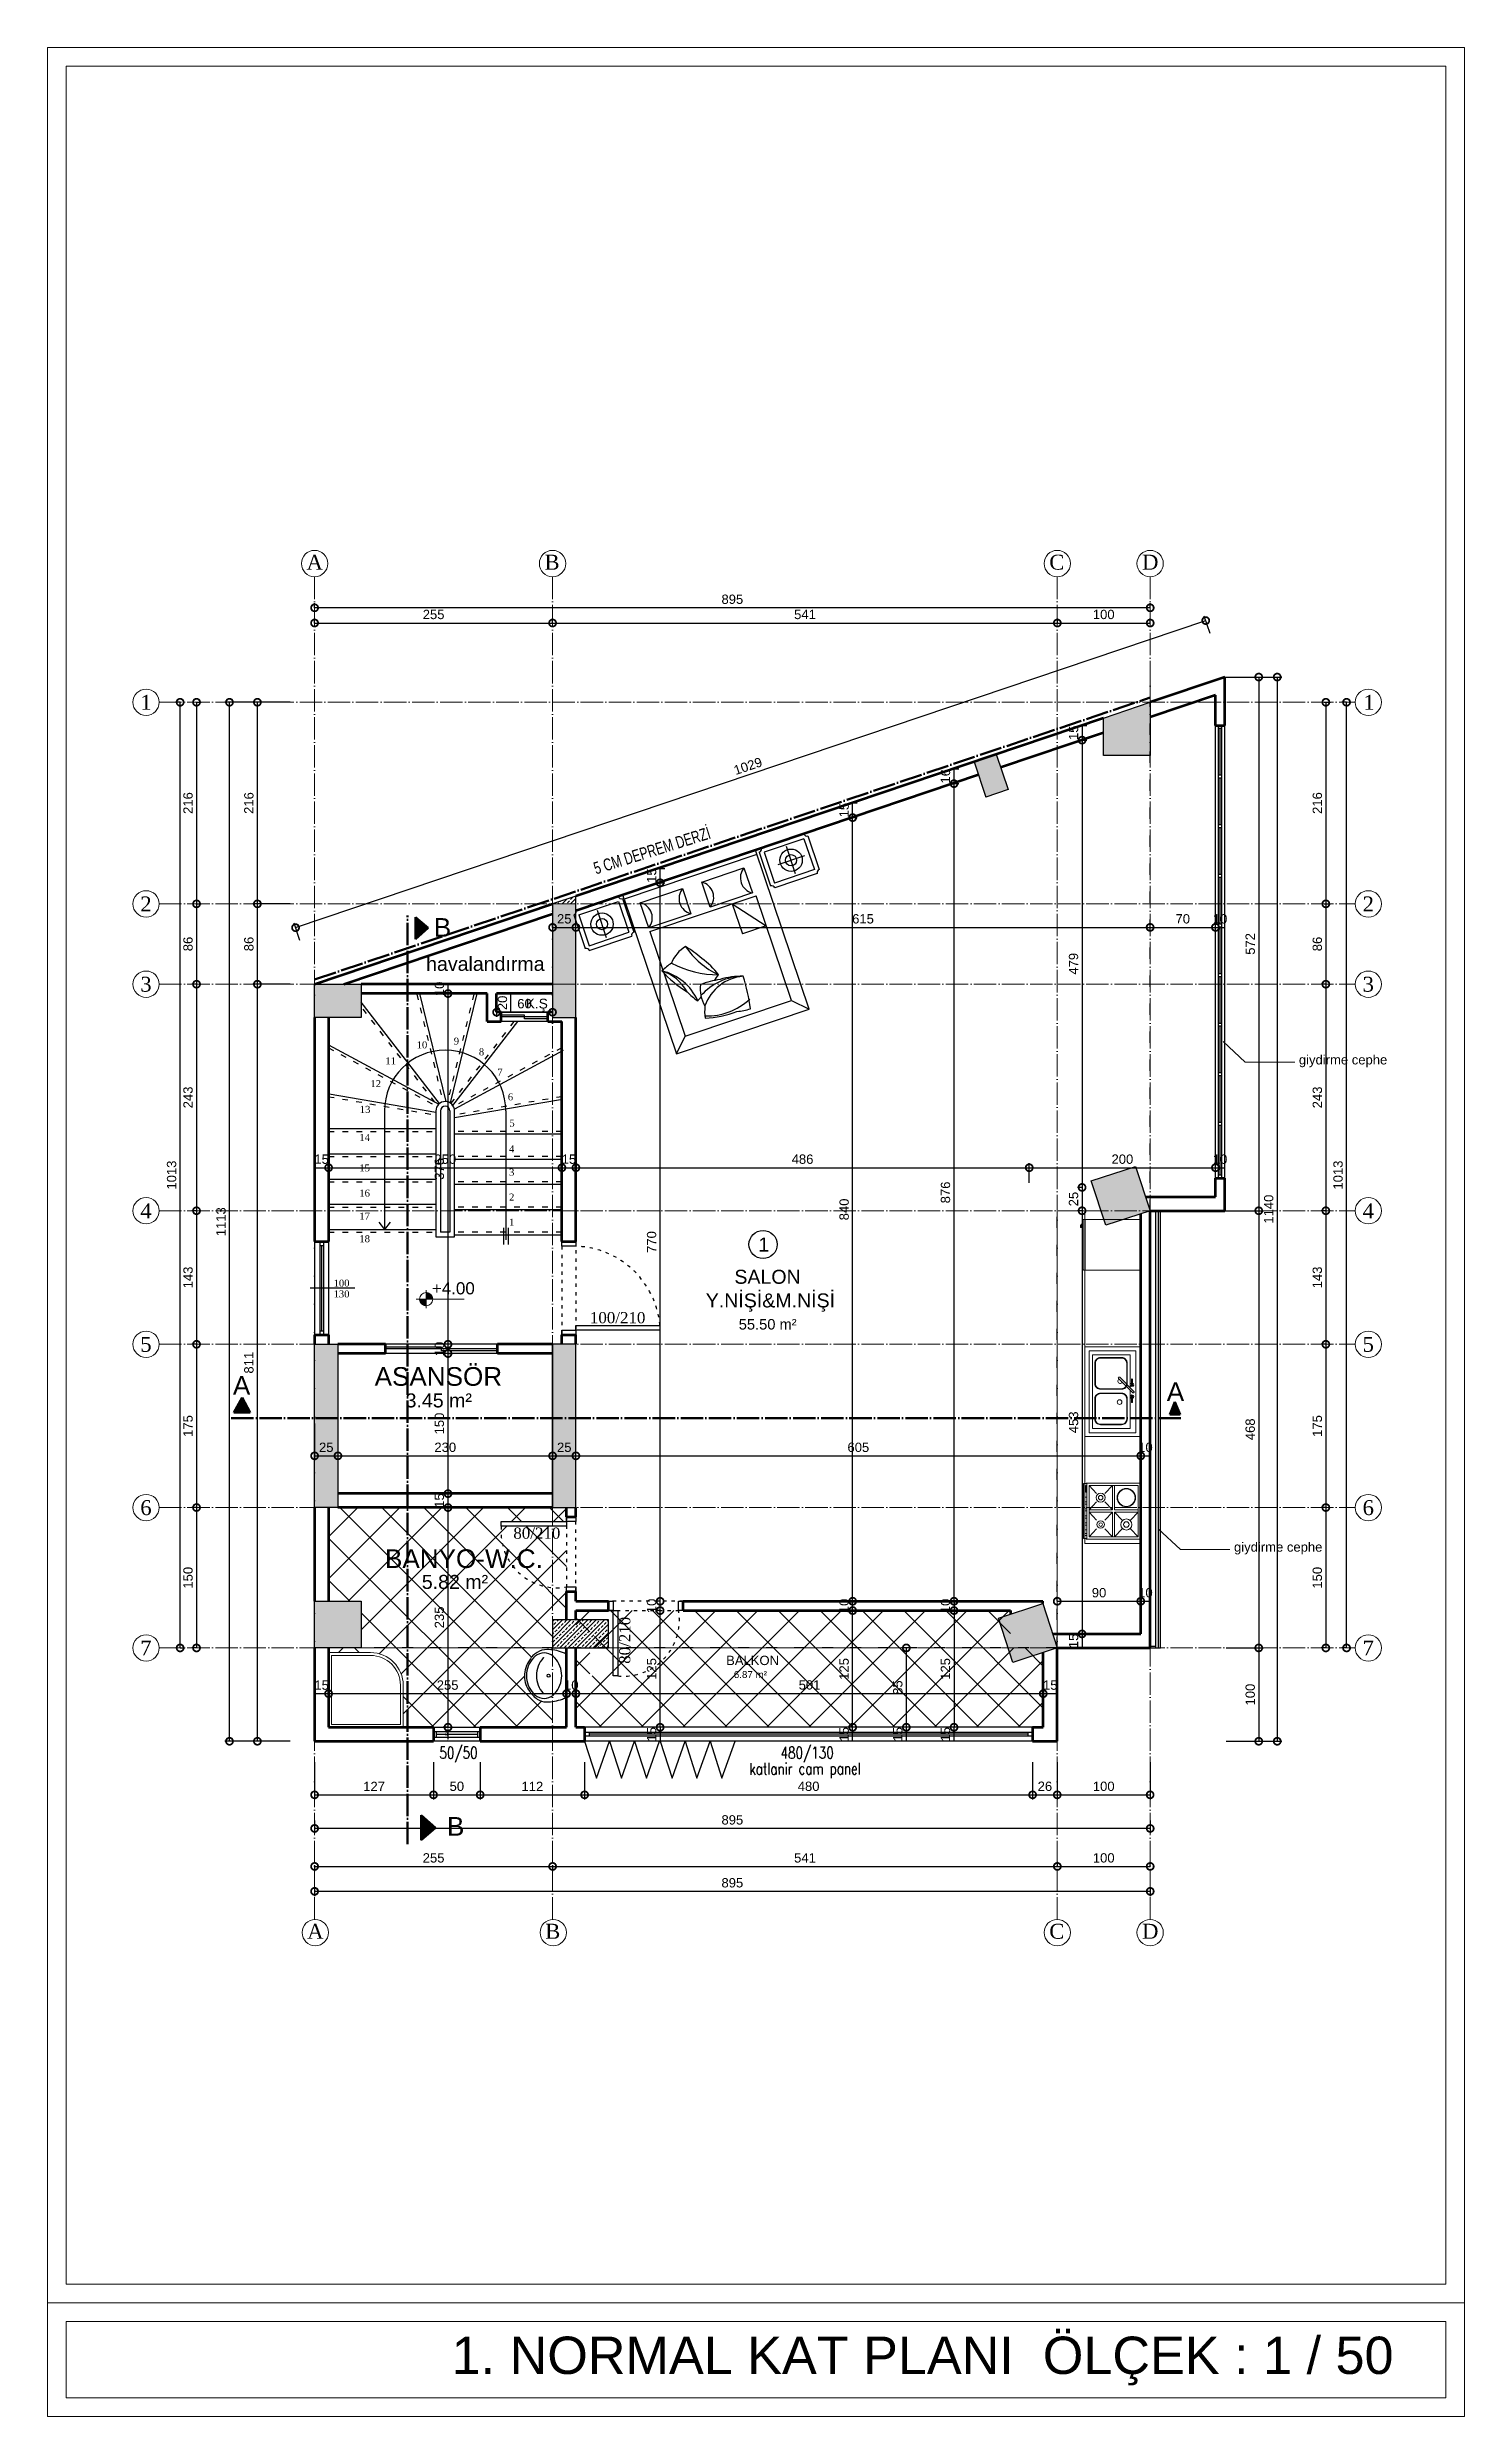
# Model space of a CAD drawing. Header units: millimetres. Extents: x 7519 to 33116, y -1769 to 3101.
# Drawn here: x 17503 to 19022, y 562 to 3101 of the extents above; entities that cross this region are included whole.
import ezdxf
from ezdxf.enums import TextEntityAlignment as Align

# ---------------------------------------------------------------- set-up
doc = ezdxf.new("R2010")
doc.units = ezdxf.units.MM
doc.linetypes.add('ACAD_ISO03W100', pattern=[30, 12, -18])
doc.linetypes.add('ACAD_ISO04W100', pattern=[30, 24, -3, 0, -3])
for name, color, linetype, lineweight in [('duvar', 145, 'Continuous', 53), ('iç ölçü x', 20, 'Continuous', 9), ('KAPI', 42, 'Continuous', 25), ('kesit', 50, 'Continuous', 50), ('kolon', 1, 'Continuous', 30), ('KOT_ŞABLON', 6, 'Continuous', 0), ('KÜTÜPHANE', 34, 'Continuous', 30), ('MUTFAK', 225, 'Continuous', 18), ('tarama', 157, 'Continuous', 15), ('çizgi', 234, 'Continuous', 9)]:
    doc.layers.add(name, color=color, linetype=linetype, lineweight=lineweight)
for name, color, linetype in [('PENC3', 24, 'Continuous'), ('TF', 6, 'Continuous'), ('yazı', 253, 'Continuous'), ('家具', 7, 'Continuous')]:
    doc.layers.add(name, color=color, linetype=linetype)
doc.styles.add('ARIAL', font='arial.ttf', dxfattribs={"height": 10})
doc.styles.add('DIMST', font='simplex.shx', dxfattribs={"width": 0.5, "height": 11})
doc.styles.add('emre', font='times.ttf')
doc.styles.get("Standard").update_dxf_attribs({"font": 'arial.ttf'})
doc.styles.add('TÜRKÇE', font='times.ttf')
doc.dimstyles.new('ISO-25', dxfattribs={"dimtxt": 2.5, "dimasz": 2.5, "dimexe": 1.25, "dimexo": 0.625, "dimtad": 1, "dimtxsty": 'Standard', "dimcen": 2.5, "dimadec": 0, "dimazin": 0, "dimtfac": 1, "dimtmove": 0, "dimatfit": 3, "dimfxl": 1, "dimarcsym": 0})
doc.dimstyles.new('KESİT', dxfattribs={"dimscale": 0, "dimtxt": 10, "dimasz": 15, "dimexe": 5, "dimexo": 5, "dimgap": 4, "dimtad": 1, "dimdec": 0, "dimdsep": 46, "dimtxsty": 'ARIAL', "dimblk": 'DOTSMALL', "dimcen": -2, "dimclrd": 256, "dimclre": 8, "dimclrt": 4, "dimadec": 0, "dimazin": 0, "dimtfac": 0.533333, "dimtdec": 0, "dimtix": 1, "dimtmove": 2, "dimatfit": 3, "dimldrblk": 'DOTSMALL', "dimfxl": 35, "dimfxlon": 1, "dimtolj": 1, "dimarcsym": 0})
pattern_1 = [(45, (-20204.836, 0), (-22.45064, 22.45064), []), (135, (-20204.836, 0), (-22.45064, -22.45064), [])]

msp = doc.modelspace()

# ---------------------------------------------------------------- texts
for s, height, p in [('havalandırma ', 15, (17909.266, 2111.303)), ('K.Ş', 10.5, (18016.065, 2071.011)), ('1', 15, (18265.232, 1810.618)), ('SALON', 15, (18239.582, 1776.038)), ('Y.NİŞİ&M.NİŞİ', 15, (18208.907, 1750.694)), ('55.50 m²', 11.25, (18244.24, 1727.005)), ('ASANSÖR', 20, (17854.102, 1666.76)), ('3.45 m²', 15, (17887.305, 1643.567)), ('BANYO-W.C.', 20, (17865.231, 1471.556)), ('5.82 m²', 15, (17904.676, 1449.142)), ('BALKON', 10, (18230.709, 1367.53)), ('6.87 m²', 7.5, (18238.955, 1353.588))]:
    msp.add_text(s, height=height).set_placement(p)
at = {"layer": 'iç ölçü x', "linetype": 'ACAD_ISO04W100', "lineweight": 50, "width": 0.7}
msp.add_text('5 CM DEPREM DERZİ', height=13, rotation=17.421294, dxfattribs=at).set_placement((18091.273, 2214.535))
at = {"layer": 'iç ölçü x'}
for s, height, p in [('giydirme cephe', 10, (18844.396, 2011.07)), ('+4.00', 13, (17915.473, 1764.724)), ('giydirme cephe', 10, (18774.899, 1489.029)), ('1. NORMAL KAT PLANI  ÖLÇEK : 1 / 50', 40, (17936.627, 608.009))]:
    msp.add_text(s, height=height, dxfattribs=at).set_placement(p)
at = {"layer": 'KAPI', "style": 'emre'}
for s, p in [('100', (17818.67, 1776.718)), ('130', (17818.67, 1765.206))]:
    msp.add_text(s, height=7.5, rotation=0.245313, dxfattribs=at).set_placement(p, align=Align.MIDDLE_CENTER)
at = {"layer": 'KAPI', "style": 'DIMST', "width": 0.75}
for s, p in [('50/50', (17923.509, 1267.257)), ('480/130', (18289.051, 1267.257)), ('katlanir cam panel', (18255.655, 1250.082))]:
    msp.add_text(s, height=12.5, rotation=0.17418, dxfattribs=at).set_placement(p)
at = {"layer": 'kesit', "char_height": 20, "attachment_point": 1}
for s, width, insert in [('B', 28.60198, (17917.557, 2167.833)), ('A', 22.34166, (17702.256, 1677.186)), ('B', 28.60198, (17931.587, 1204.747))]:
    msp.add_mtext_dynamic_manual_height_columns(s, width=width, gutter_width=12.5, heights=[0], dxfattribs=dict(at, insert=insert))
at = {"layer": 'kesit', "linetype": 'ACAD_ISO04W100', "insert": (18702.865, 1670.447), "char_height": 20, "attachment_point": 1}
msp.add_mtext_dynamic_manual_height_columns('A', width=12.31614, gutter_width=12.5, heights=[0], dxfattribs=at)
at = {"layer": 'KÜTÜPHANE', "style": 'emre'}
for s, p in [('10', (17904.849, 2032.077)), ('9', (17941.737, 2036.071)), ('11', (17871.303, 2014.931)), ('8', (17968.626, 2024.522)), ('7', (17988.493, 2002.858)), ('12', (17855.251, 1990.478)), ('6', (17999.674, 1976.345)), ('13', (17843.891, 1962.911)), ('14', (17843.415, 1932.832)), ('5', (18001.309, 1948.159)), ('15', (17843.415, 1900.212)), ('4', (18000.924, 1920.57)), ('3', (18000.995, 1895.654)), ('16', (17843.415, 1873.212)), ('2', (18000.995, 1868.97)), ('17', (17843.415, 1848.493)), ('18', (17843.415, 1824.339)), ('1', (18000.995, 1841.97))]:
    msp.add_text(s, height=7.5, rotation=0.245313, dxfattribs=at).set_placement(p, align=Align.MIDDLE_CENTER)
at = {"layer": 'yazı', "linetype": 'ByBlock', "ltscale": 2500, "style": 'TÜRKÇE'}
for s, rotation, p in [('100/210', 359.943298, (18084.781, 1733.78)), ('80/210', 90, (18128.104, 1368.877))]:
    msp.add_text(s, height=12, rotation=rotation, dxfattribs=at).set_placement(p)
msp.add_text('80/210', height=12, dxfattribs=at).set_placement((18002.74, 1502.871))
at = {"layer": 'çizgi', "style": 'TÜRKÇE'}
for s, p in [('A', (17781.206, 2541.18)), ('B', (18036.183, 2541.18)), ('C', (18576.977, 2541.18)), ('D', (18676.485, 2541.18)), ('1', (17603.089, 2391.032)), ('1', (18913.554, 2391.032)), ('2', (17603.089, 2175.03)), ('2', (18912.729, 2175.03)), ('3', (17603.074, 2089.005)), ('3', (18912.714, 2089.005)), ('4', (17603.074, 1846.297)), ('4', (18912.714, 1846.297)), ('5', (17603.074, 1703.18)), ('5', (18912.714, 1703.18)), ('6', (17603.074, 1528.235)), ('6', (18912.714, 1528.235)), ('7', (17603.074, 1377.855)), ('7', (18912.714, 1377.855)), ('A', (17781.928, 1074.331)), ('B', (18036.905, 1074.331)), ('C', (18576.977, 1074.331)), ('D', (18676.485, 1074.331))]:
    msp.add_text(s, height=16, dxfattribs=at).set_placement(p)

# ---------------------------------------------------------------- blocks, each defined once
blk = doc.blocks.new('_DotSmall')
at = {"color": 0, "linetype": 'ByBlock', "const_width": 0.5}
blk.add_lwpolyline([(-0.0625, 0, 1), (0.0625, 0, 1)], format="xyb", close=True, dxfattribs=at)
blk = doc.blocks.new('*D397')
at = {"layer": 'Defpoints', "color": 0, "transparency": 16777216}
for p in [(17789.8, 2484), (18044.8, 2484), (18044.8, 2484)]:
    blk.add_point(p, dxfattribs=at)
at = {"layer": 'iç ölçü x', "color": 8, "lineweight": -2, "transparency": 16777216}
for p, q in [((17789.8, 2484), (17789.8, 2489)), ((18044.8, 2484), (18044.8, 2489))]:
    blk.add_line(p, q, dxfattribs=at)
at = {"layer": 'iç ölçü x', "lineweight": -2, "transparency": 16777216}
blk.add_line((17789.8, 2484), (18044.8, 2484), dxfattribs=at)
at = {"layer": 'iç ölçü x', "lineweight": -2, "transparency": 16777216, "xscale": 15, "yscale": 15, "zscale": 15, "rotation": 180}
blk.add_blockref('_DotSmall', (17789.8, 2484), dxfattribs=at)
at = {"layer": 'iç ölçü x', "lineweight": -2, "transparency": 16777216, "xscale": 15, "yscale": 15, "zscale": 15}
blk.add_blockref('_DotSmall', (18044.8, 2484), dxfattribs=at)
at = {"layer": 'iç ölçü x', "color": 4, "transparency": 16777216, "insert": (17917.3, 2493.1), "char_height": 10, "attachment_point": 5, "style": 'ARIAL'}
blk.add_mtext('\\A1;255', dxfattribs=at)
blk = doc.blocks.new('*D398')
at = {"layer": 'Defpoints', "color": 0, "transparency": 16777216}
for p in [(18044.8, 2484), (18585.6, 2484), (18585.6, 2484)]:
    blk.add_point(p, dxfattribs=at)
at = {"layer": 'iç ölçü x', "color": 8, "lineweight": -2, "transparency": 16777216}
for p, q in [((18044.8, 2484), (18044.8, 2489)), ((18585.6, 2484), (18585.6, 2489))]:
    blk.add_line(p, q, dxfattribs=at)
at = {"layer": 'iç ölçü x', "lineweight": -2, "transparency": 16777216}
blk.add_line((18044.8, 2484), (18585.6, 2484), dxfattribs=at)
at = {"layer": 'iç ölçü x', "lineweight": -2, "transparency": 16777216, "xscale": 15, "yscale": 15, "zscale": 15, "rotation": 180}
blk.add_blockref('_DotSmall', (18044.8, 2484), dxfattribs=at)
at = {"layer": 'iç ölçü x', "lineweight": -2, "transparency": 16777216, "xscale": 15, "yscale": 15, "zscale": 15}
blk.add_blockref('_DotSmall', (18585.6, 2484), dxfattribs=at)
at = {"layer": 'iç ölçü x', "color": 4, "transparency": 16777216, "insert": (18315.2, 2493.1), "char_height": 10, "attachment_point": 5, "style": 'ARIAL'}
blk.add_mtext('\\A1;541', dxfattribs=at)
blk = doc.blocks.new('*D399')
at = {"layer": 'Defpoints', "color": 0, "transparency": 16777216}
for p in [(18585.6, 2484), (18685.1, 2484), (18685.1, 2484)]:
    blk.add_point(p, dxfattribs=at)
at = {"layer": 'iç ölçü x', "color": 8, "lineweight": -2, "transparency": 16777216}
for p, q in [((18585.6, 2484), (18585.6, 2489)), ((18685.1, 2484), (18685.1, 2489))]:
    blk.add_line(p, q, dxfattribs=at)
at = {"layer": 'iç ölçü x', "lineweight": -2, "transparency": 16777216}
blk.add_line((18585.6, 2484), (18685.1, 2484), dxfattribs=at)
at = {"layer": 'iç ölçü x', "lineweight": -2, "transparency": 16777216, "xscale": 15, "yscale": 15, "zscale": 15, "rotation": 180}
blk.add_blockref('_DotSmall', (18585.6, 2484), dxfattribs=at)
at = {"layer": 'iç ölçü x', "lineweight": -2, "transparency": 16777216, "xscale": 15, "yscale": 15, "zscale": 15}
blk.add_blockref('_DotSmall', (18685.1, 2484), dxfattribs=at)
at = {"layer": 'iç ölçü x', "color": 4, "transparency": 16777216, "insert": (18635.3, 2493.1), "char_height": 10, "attachment_point": 5, "style": 'ARIAL'}
blk.add_mtext('\\A1;100', dxfattribs=at)
blk = doc.blocks.new('*D400')
at = {"layer": 'Defpoints', "color": 0, "transparency": 16777216}
for p in [(17789.8, 2500.3), (17789.8, 2500.3), (18685.1, 2500.3)]:
    blk.add_point(p, dxfattribs=at)
at = {"layer": 'iç ölçü x', "color": 8, "lineweight": -2, "transparency": 16777216}
for p, q in [((17789.8, 2500.3), (17789.8, 2505.3)), ((18685.1, 2500.3), (18685.1, 2505.3))]:
    blk.add_line(p, q, dxfattribs=at)
at = {"layer": 'iç ölçü x', "lineweight": -2, "transparency": 16777216}
blk.add_line((18685.1, 2500.3), (17789.8, 2500.3), dxfattribs=at)
at = {"layer": 'iç ölçü x', "lineweight": -2, "transparency": 16777216, "xscale": 15, "yscale": 15, "zscale": 15, "rotation": 180}
blk.add_blockref('_DotSmall', (17789.8, 2500.3), dxfattribs=at)
at = {"layer": 'iç ölçü x', "lineweight": -2, "transparency": 16777216, "xscale": 15, "yscale": 15, "zscale": 15}
blk.add_blockref('_DotSmall', (18685.1, 2500.3), dxfattribs=at)
at = {"layer": 'iç ölçü x', "color": 4, "transparency": 16777216, "insert": (18237.4, 2509.4), "char_height": 10, "attachment_point": 5, "style": 'ARIAL'}
blk.add_mtext('\\A1;895', dxfattribs=at)
blk = doc.blocks.new('*D401')
at = {"layer": 'Defpoints', "color": 0, "transparency": 16777216}
for p in [(18866.4, 2399.1), (18866.4, 2183.1), (18873.3, 2183.1)]:
    blk.add_point(p, dxfattribs=at)
at = {"layer": 'iç ölçü x', "color": 8, "lineweight": -2, "transparency": 16777216}
for p, q in [((18871.4, 2399.1), (18878.3, 2399.1)), ((18871.4, 2183.1), (18878.3, 2183.1))]:
    blk.add_line(p, q, dxfattribs=at)
at = {"layer": 'iç ölçü x', "lineweight": -2, "transparency": 16777216}
blk.add_line((18873.3, 2399.1), (18873.3, 2183.1), dxfattribs=at)
at = {"layer": 'iç ölçü x', "lineweight": -2, "transparency": 16777216, "xscale": 15, "yscale": 15, "zscale": 15}
for p, rotation in [((18873.3, 2399.1), 90), ((18873.3, 2183.1), 270)]:
    blk.add_blockref('_DotSmall', p, dxfattribs=dict(at, rotation=rotation))
at = {"layer": 'iç ölçü x', "color": 4, "transparency": 16777216, "insert": (18864.2, 2291.1), "char_height": 10, "attachment_point": 5, "rotation": 90, "style": 'ARIAL'}
blk.add_mtext('\\A1;216', dxfattribs=at)
blk = doc.blocks.new('*D402')
at = {"layer": 'Defpoints', "color": 0, "transparency": 16777216}
for p in [(18866.4, 2183.1), (18873.3, 2097), (18873.3, 2097)]:
    blk.add_point(p, dxfattribs=at)
at = {"layer": 'iç ölçü x', "color": 8, "lineweight": -2, "transparency": 16777216}
for p, q in [((18871.4, 2183.1), (18878.3, 2183.1)), ((18873.3, 2097), (18868.3, 2097))]:
    blk.add_line(p, q, dxfattribs=at)
at = {"layer": 'iç ölçü x', "lineweight": -2, "transparency": 16777216}
blk.add_line((18873.3, 2183.1), (18873.3, 2097), dxfattribs=at)
at = {"layer": 'iç ölçü x', "lineweight": -2, "transparency": 16777216, "xscale": 15, "yscale": 15, "zscale": 15}
for p, rotation in [((18873.3, 2183.1), 90), ((18873.3, 2097), 270)]:
    blk.add_blockref('_DotSmall', p, dxfattribs=dict(at, rotation=rotation))
at = {"layer": 'iç ölçü x', "color": 4, "transparency": 16777216, "insert": (18864.2, 2140.1), "char_height": 10, "attachment_point": 5, "rotation": 90, "style": 'ARIAL'}
blk.add_mtext('\\A1;86', dxfattribs=at)
blk = doc.blocks.new('*D403')
at = {"layer": 'Defpoints', "color": 0, "transparency": 16777216}
for p in [(18873.3, 2097), (18873.3, 1854.3), (18873.3, 1854.3)]:
    blk.add_point(p, dxfattribs=at)
at = {"layer": 'iç ölçü x', "color": 8, "lineweight": -2, "transparency": 16777216}
for p, q in [((18873.3, 2097), (18868.3, 2097)), ((18873.3, 1854.3), (18868.3, 1854.3))]:
    blk.add_line(p, q, dxfattribs=at)
at = {"layer": 'iç ölçü x', "lineweight": -2, "transparency": 16777216}
blk.add_line((18873.3, 2097), (18873.3, 1854.3), dxfattribs=at)
at = {"layer": 'iç ölçü x', "lineweight": -2, "transparency": 16777216, "xscale": 15, "yscale": 15, "zscale": 15}
for p, rotation in [((18873.3, 2097), 90), ((18873.3, 1854.3), 270)]:
    blk.add_blockref('_DotSmall', p, dxfattribs=dict(at, rotation=rotation))
at = {"layer": 'iç ölçü x', "color": 4, "transparency": 16777216, "insert": (18864.2, 1975.7), "char_height": 10, "attachment_point": 5, "rotation": 90, "style": 'ARIAL'}
blk.add_mtext('\\A1;243', dxfattribs=at)
blk = doc.blocks.new('*D404')
at = {"layer": 'Defpoints', "color": 0, "transparency": 16777216}
for p in [(18873.3, 1854.3), (18873.3, 1711.2), (18873.3, 1711.2)]:
    blk.add_point(p, dxfattribs=at)
at = {"layer": 'iç ölçü x', "color": 8, "lineweight": -2, "transparency": 16777216}
for p, q in [((18873.3, 1854.3), (18868.3, 1854.3)), ((18873.3, 1711.2), (18868.3, 1711.2))]:
    blk.add_line(p, q, dxfattribs=at)
at = {"layer": 'iç ölçü x', "lineweight": -2, "transparency": 16777216}
blk.add_line((18873.3, 1854.3), (18873.3, 1711.2), dxfattribs=at)
at = {"layer": 'iç ölçü x', "lineweight": -2, "transparency": 16777216, "xscale": 15, "yscale": 15, "zscale": 15}
for p, rotation in [((18873.3, 1854.3), 90), ((18873.3, 1711.2), 270)]:
    blk.add_blockref('_DotSmall', p, dxfattribs=dict(at, rotation=rotation))
at = {"layer": 'iç ölçü x', "color": 4, "transparency": 16777216, "insert": (18864.2, 1782.8), "char_height": 10, "attachment_point": 5, "rotation": 90, "style": 'ARIAL'}
blk.add_mtext('\\A1;143', dxfattribs=at)
blk = doc.blocks.new('*D405')
at = {"layer": 'Defpoints', "color": 0, "transparency": 16777216}
for p in [(18873.3, 1711.2), (18873.3, 1536.3), (18873.3, 1536.3)]:
    blk.add_point(p, dxfattribs=at)
at = {"layer": 'iç ölçü x', "color": 8, "lineweight": -2, "transparency": 16777216}
for p, q in [((18873.3, 1711.2), (18868.3, 1711.2)), ((18873.3, 1536.3), (18868.3, 1536.3))]:
    blk.add_line(p, q, dxfattribs=at)
at = {"layer": 'iç ölçü x', "lineweight": -2, "transparency": 16777216}
blk.add_line((18873.3, 1711.2), (18873.3, 1536.3), dxfattribs=at)
at = {"layer": 'iç ölçü x', "lineweight": -2, "transparency": 16777216, "xscale": 15, "yscale": 15, "zscale": 15}
for p, rotation in [((18873.3, 1711.2), 90), ((18873.3, 1536.3), 270)]:
    blk.add_blockref('_DotSmall', p, dxfattribs=dict(at, rotation=rotation))
at = {"layer": 'iç ölçü x', "color": 4, "transparency": 16777216, "insert": (18864.2, 1623.7), "char_height": 10, "attachment_point": 5, "rotation": 90, "style": 'ARIAL'}
blk.add_mtext('\\A1;175', dxfattribs=at)
blk = doc.blocks.new('*D406')
at = {"layer": 'Defpoints', "color": 0, "transparency": 16777216}
for p in [(18873.3, 1536.3), (18873.3, 1385.9), (18873.3, 1385.9)]:
    blk.add_point(p, dxfattribs=at)
at = {"layer": 'iç ölçü x', "color": 8, "lineweight": -2, "transparency": 16777216}
for p, q in [((18873.3, 1536.3), (18868.3, 1536.3)), ((18873.3, 1385.9), (18868.3, 1385.9))]:
    blk.add_line(p, q, dxfattribs=at)
at = {"layer": 'iç ölçü x', "lineweight": -2, "transparency": 16777216}
blk.add_line((18873.3, 1536.3), (18873.3, 1385.9), dxfattribs=at)
at = {"layer": 'iç ölçü x', "lineweight": -2, "transparency": 16777216, "xscale": 15, "yscale": 15, "zscale": 15}
for p, rotation in [((18873.3, 1536.3), 90), ((18873.3, 1385.9), 270)]:
    blk.add_blockref('_DotSmall', p, dxfattribs=dict(at, rotation=rotation))
at = {"layer": 'iç ölçü x', "color": 4, "transparency": 16777216, "insert": (18864.2, 1461.1), "char_height": 10, "attachment_point": 5, "rotation": 90, "style": 'ARIAL'}
blk.add_mtext('\\A1;150', dxfattribs=at)
blk = doc.blocks.new('*D407')
at = {"layer": 'Defpoints', "color": 0, "transparency": 16777216}
for p in [(18895.5, 2399.1), (18895.5, 2399.1), (18895.5, 1385.9)]:
    blk.add_point(p, dxfattribs=at)
at = {"layer": 'iç ölçü x', "color": 8, "lineweight": -2, "transparency": 16777216}
for p, q in [((18895.5, 2399.1), (18890.5, 2399.1)), ((18895.5, 1385.9), (18890.5, 1385.9))]:
    blk.add_line(p, q, dxfattribs=at)
at = {"layer": 'iç ölçü x', "lineweight": -2, "transparency": 16777216}
blk.add_line((18895.5, 1385.9), (18895.5, 2399.1), dxfattribs=at)
at = {"layer": 'iç ölçü x', "lineweight": -2, "transparency": 16777216, "xscale": 15, "yscale": 15, "zscale": 15}
for p, rotation in [((18895.5, 2399.1), 90), ((18895.5, 1385.9), 270)]:
    blk.add_blockref('_DotSmall', p, dxfattribs=dict(at, rotation=rotation))
at = {"layer": 'iç ölçü x', "color": 4, "transparency": 16777216, "insert": (18886.4, 1892.5), "char_height": 10, "attachment_point": 5, "rotation": 90, "style": 'ARIAL'}
blk.add_mtext('\\A1;1013', dxfattribs=at)
blk = doc.blocks.new('*D408')
at = {"layer": 'Defpoints', "color": 0, "transparency": 16777216}
for p in [(17789.8, 1158.3), (18044.8, 1158.3), (18044.8, 1151.8)]:
    blk.add_point(p, dxfattribs=at)
at = {"layer": 'iç ölçü x', "color": 8, "lineweight": -2, "transparency": 16777216}
for p, q in [((17789.8, 1153.3), (17789.8, 1146.8)), ((18044.8, 1153.3), (18044.8, 1146.8))]:
    blk.add_line(p, q, dxfattribs=at)
at = {"layer": 'iç ölçü x', "lineweight": -2, "transparency": 16777216}
blk.add_line((17789.8, 1151.8), (18044.8, 1151.8), dxfattribs=at)
at = {"layer": 'iç ölçü x', "lineweight": -2, "transparency": 16777216, "xscale": 15, "yscale": 15, "zscale": 15, "rotation": 180}
blk.add_blockref('_DotSmall', (17789.8, 1151.8), dxfattribs=at)
at = {"layer": 'iç ölçü x', "lineweight": -2, "transparency": 16777216, "xscale": 15, "yscale": 15, "zscale": 15}
blk.add_blockref('_DotSmall', (18044.8, 1151.8), dxfattribs=at)
at = {"layer": 'iç ölçü x', "color": 4, "transparency": 16777216, "insert": (17917.3, 1160.9), "char_height": 10, "attachment_point": 5, "style": 'ARIAL'}
blk.add_mtext('\\A1;255', dxfattribs=at)
blk = doc.blocks.new('*D409')
at = {"layer": 'Defpoints', "color": 0, "transparency": 16777216}
for p in [(18044.8, 1158.3), (18585.6, 1151.8), (18585.6, 1151.8)]:
    blk.add_point(p, dxfattribs=at)
at = {"layer": 'iç ölçü x', "color": 8, "lineweight": -2, "transparency": 16777216}
for p, q in [((18044.8, 1153.3), (18044.8, 1146.8)), ((18585.6, 1151.8), (18585.6, 1156.8))]:
    blk.add_line(p, q, dxfattribs=at)
at = {"layer": 'iç ölçü x', "lineweight": -2, "transparency": 16777216}
blk.add_line((18044.8, 1151.8), (18585.6, 1151.8), dxfattribs=at)
at = {"layer": 'iç ölçü x', "lineweight": -2, "transparency": 16777216, "xscale": 15, "yscale": 15, "zscale": 15, "rotation": 180}
blk.add_blockref('_DotSmall', (18044.8, 1151.8), dxfattribs=at)
at = {"layer": 'iç ölçü x', "lineweight": -2, "transparency": 16777216, "xscale": 15, "yscale": 15, "zscale": 15}
blk.add_blockref('_DotSmall', (18585.6, 1151.8), dxfattribs=at)
at = {"layer": 'iç ölçü x', "color": 4, "transparency": 16777216, "insert": (18315.2, 1160.9), "char_height": 10, "attachment_point": 5, "style": 'ARIAL'}
blk.add_mtext('\\A1;541', dxfattribs=at)
blk = doc.blocks.new('*D410')
at = {"layer": 'Defpoints', "color": 0, "transparency": 16777216}
for p in [(18585.6, 1151.8), (18685.1, 1151.8), (18685.1, 1151.8)]:
    blk.add_point(p, dxfattribs=at)
at = {"layer": 'iç ölçü x', "color": 8, "lineweight": -2, "transparency": 16777216}
for p, q in [((18585.6, 1151.8), (18585.6, 1156.8)), ((18685.1, 1151.8), (18685.1, 1156.8))]:
    blk.add_line(p, q, dxfattribs=at)
at = {"layer": 'iç ölçü x', "lineweight": -2, "transparency": 16777216}
blk.add_line((18585.6, 1151.8), (18685.1, 1151.8), dxfattribs=at)
at = {"layer": 'iç ölçü x', "lineweight": -2, "transparency": 16777216, "xscale": 15, "yscale": 15, "zscale": 15, "rotation": 180}
blk.add_blockref('_DotSmall', (18585.6, 1151.8), dxfattribs=at)
at = {"layer": 'iç ölçü x', "lineweight": -2, "transparency": 16777216, "xscale": 15, "yscale": 15, "zscale": 15}
blk.add_blockref('_DotSmall', (18685.1, 1151.8), dxfattribs=at)
at = {"layer": 'iç ölçü x', "color": 4, "transparency": 16777216, "insert": (18635.3, 1160.9), "char_height": 10, "attachment_point": 5, "style": 'ARIAL'}
blk.add_mtext('\\A1;100', dxfattribs=at)
blk = doc.blocks.new('*D411')
at = {"layer": 'Defpoints', "color": 0, "transparency": 16777216}
for p in [(17789.8, 1134.2), (17789.8, 1125.1), (18685.1, 1134.2)]:
    blk.add_point(p, dxfattribs=at)
at = {"layer": 'iç ölçü x', "color": 8, "lineweight": -2, "transparency": 16777216}
for p, q in [((17789.8, 1129.2), (17789.8, 1120.1)), ((18685.1, 1129.2), (18685.1, 1120.1))]:
    blk.add_line(p, q, dxfattribs=at)
at = {"layer": 'iç ölçü x', "lineweight": -2, "transparency": 16777216}
blk.add_line((18685.1, 1125.1), (17789.8, 1125.1), dxfattribs=at)
at = {"layer": 'iç ölçü x', "lineweight": -2, "transparency": 16777216, "xscale": 15, "yscale": 15, "zscale": 15, "rotation": 180}
blk.add_blockref('_DotSmall', (17789.8, 1125.1), dxfattribs=at)
at = {"layer": 'iç ölçü x', "lineweight": -2, "transparency": 16777216, "xscale": 15, "yscale": 15, "zscale": 15}
blk.add_blockref('_DotSmall', (18685.1, 1125.1), dxfattribs=at)
at = {"layer": 'iç ölçü x', "color": 4, "transparency": 16777216, "insert": (18237.4, 1134.2), "char_height": 10, "attachment_point": 5, "style": 'ARIAL'}
blk.add_mtext('\\A1;895', dxfattribs=at)
blk = doc.blocks.new('*D412')
at = {"layer": 'Defpoints', "color": 0, "transparency": 16777216}
for p in [(17661.9, 2399.1), (17661.9, 2183.1), (17663.3, 2183.1)]:
    blk.add_point(p, dxfattribs=at)
at = {"layer": 'iç ölçü x', "color": 8, "lineweight": -2, "transparency": 16777216}
for p, q in [((17663.3, 2399.1), (17668.3, 2399.1)), ((17663.3, 2183.1), (17668.3, 2183.1))]:
    blk.add_line(p, q, dxfattribs=at)
at = {"layer": 'iç ölçü x', "lineweight": -2, "transparency": 16777216}
blk.add_line((17663.3, 2399.1), (17663.3, 2183.1), dxfattribs=at)
at = {"layer": 'iç ölçü x', "lineweight": -2, "transparency": 16777216, "xscale": 15, "yscale": 15, "zscale": 15}
for p, rotation in [((17663.3, 2399.1), 90), ((17663.3, 2183.1), 270)]:
    blk.add_blockref('_DotSmall', p, dxfattribs=dict(at, rotation=rotation))
at = {"layer": 'iç ölçü x', "color": 4, "transparency": 16777216, "insert": (17654.2, 2291.1), "char_height": 10, "attachment_point": 5, "rotation": 90, "style": 'ARIAL'}
blk.add_mtext('\\A1;216', dxfattribs=at)
blk = doc.blocks.new('*D413')
at = {"layer": 'Defpoints', "color": 0, "transparency": 16777216}
for p in [(17661.9, 2183.1), (17663.3, 2097), (17663.3, 2097)]:
    blk.add_point(p, dxfattribs=at)
at = {"layer": 'iç ölçü x', "color": 8, "lineweight": -2, "transparency": 16777216}
for p, q in [((17663.3, 2183.1), (17668.3, 2183.1)), ((17663.3, 2097), (17658.3, 2097))]:
    blk.add_line(p, q, dxfattribs=at)
at = {"layer": 'iç ölçü x', "lineweight": -2, "transparency": 16777216}
blk.add_line((17663.3, 2183.1), (17663.3, 2097), dxfattribs=at)
at = {"layer": 'iç ölçü x', "lineweight": -2, "transparency": 16777216, "xscale": 15, "yscale": 15, "zscale": 15}
for p, rotation in [((17663.3, 2183.1), 90), ((17663.3, 2097), 270)]:
    blk.add_blockref('_DotSmall', p, dxfattribs=dict(at, rotation=rotation))
at = {"layer": 'iç ölçü x', "color": 4, "transparency": 16777216, "insert": (17654.2, 2140.1), "char_height": 10, "attachment_point": 5, "rotation": 90, "style": 'ARIAL'}
blk.add_mtext('\\A1;86', dxfattribs=at)
blk = doc.blocks.new('*D414')
at = {"layer": 'Defpoints', "color": 0, "transparency": 16777216}
for p in [(17663.3, 2097), (17663.3, 1854.3), (17663.3, 1854.3)]:
    blk.add_point(p, dxfattribs=at)
at = {"layer": 'iç ölçü x', "color": 8, "lineweight": -2, "transparency": 16777216}
for p, q in [((17663.3, 2097), (17658.3, 2097)), ((17663.3, 1854.3), (17658.3, 1854.3))]:
    blk.add_line(p, q, dxfattribs=at)
at = {"layer": 'iç ölçü x', "lineweight": -2, "transparency": 16777216}
blk.add_line((17663.3, 2097), (17663.3, 1854.3), dxfattribs=at)
at = {"layer": 'iç ölçü x', "lineweight": -2, "transparency": 16777216, "xscale": 15, "yscale": 15, "zscale": 15}
for p, rotation in [((17663.3, 2097), 90), ((17663.3, 1854.3), 270)]:
    blk.add_blockref('_DotSmall', p, dxfattribs=dict(at, rotation=rotation))
at = {"layer": 'iç ölçü x', "color": 4, "transparency": 16777216, "insert": (17654.2, 1975.7), "char_height": 10, "attachment_point": 5, "rotation": 90, "style": 'ARIAL'}
blk.add_mtext('\\A1;243', dxfattribs=at)
blk = doc.blocks.new('*D415')
at = {"layer": 'Defpoints', "color": 0, "transparency": 16777216}
for p in [(17663.3, 1854.3), (17663.3, 1711.2), (17663.3, 1711.2)]:
    blk.add_point(p, dxfattribs=at)
at = {"layer": 'iç ölçü x', "color": 8, "lineweight": -2, "transparency": 16777216}
for p, q in [((17663.3, 1854.3), (17658.3, 1854.3)), ((17663.3, 1711.2), (17658.3, 1711.2))]:
    blk.add_line(p, q, dxfattribs=at)
at = {"layer": 'iç ölçü x', "lineweight": -2, "transparency": 16777216}
blk.add_line((17663.3, 1854.3), (17663.3, 1711.2), dxfattribs=at)
at = {"layer": 'iç ölçü x', "lineweight": -2, "transparency": 16777216, "xscale": 15, "yscale": 15, "zscale": 15}
for p, rotation in [((17663.3, 1854.3), 90), ((17663.3, 1711.2), 270)]:
    blk.add_blockref('_DotSmall', p, dxfattribs=dict(at, rotation=rotation))
at = {"layer": 'iç ölçü x', "color": 4, "transparency": 16777216, "insert": (17654.2, 1782.8), "char_height": 10, "attachment_point": 5, "rotation": 90, "style": 'ARIAL'}
blk.add_mtext('\\A1;143', dxfattribs=at)
blk = doc.blocks.new('*D416')
at = {"layer": 'Defpoints', "color": 0, "transparency": 16777216}
for p in [(17663.3, 1711.2), (17663.3, 1536.3), (17663.3, 1536.3)]:
    blk.add_point(p, dxfattribs=at)
at = {"layer": 'iç ölçü x', "color": 8, "lineweight": -2, "transparency": 16777216}
for p, q in [((17663.3, 1711.2), (17658.3, 1711.2)), ((17663.3, 1536.3), (17658.3, 1536.3))]:
    blk.add_line(p, q, dxfattribs=at)
at = {"layer": 'iç ölçü x', "lineweight": -2, "transparency": 16777216}
blk.add_line((17663.3, 1711.2), (17663.3, 1536.3), dxfattribs=at)
at = {"layer": 'iç ölçü x', "lineweight": -2, "transparency": 16777216, "xscale": 15, "yscale": 15, "zscale": 15}
for p, rotation in [((17663.3, 1711.2), 90), ((17663.3, 1536.3), 270)]:
    blk.add_blockref('_DotSmall', p, dxfattribs=dict(at, rotation=rotation))
at = {"layer": 'iç ölçü x', "color": 4, "transparency": 16777216, "insert": (17654.2, 1623.7), "char_height": 10, "attachment_point": 5, "rotation": 90, "style": 'ARIAL'}
blk.add_mtext('\\A1;175', dxfattribs=at)
blk = doc.blocks.new('*D417')
at = {"layer": 'Defpoints', "color": 0, "transparency": 16777216}
for p in [(17663.3, 1536.3), (17663.3, 1385.9), (17663.3, 1385.9)]:
    blk.add_point(p, dxfattribs=at)
at = {"layer": 'iç ölçü x', "color": 8, "lineweight": -2, "transparency": 16777216}
for p, q in [((17663.3, 1536.3), (17658.3, 1536.3)), ((17663.3, 1385.9), (17658.3, 1385.9))]:
    blk.add_line(p, q, dxfattribs=at)
at = {"layer": 'iç ölçü x', "lineweight": -2, "transparency": 16777216}
blk.add_line((17663.3, 1536.3), (17663.3, 1385.9), dxfattribs=at)
at = {"layer": 'iç ölçü x', "lineweight": -2, "transparency": 16777216, "xscale": 15, "yscale": 15, "zscale": 15}
for p, rotation in [((17663.3, 1536.3), 90), ((17663.3, 1385.9), 270)]:
    blk.add_blockref('_DotSmall', p, dxfattribs=dict(at, rotation=rotation))
at = {"layer": 'iç ölçü x', "color": 4, "transparency": 16777216, "insert": (17654.2, 1461.1), "char_height": 10, "attachment_point": 5, "rotation": 90, "style": 'ARIAL'}
blk.add_mtext('\\A1;150', dxfattribs=at)
blk = doc.blocks.new('*D418')
at = {"layer": 'Defpoints', "color": 0, "transparency": 16777216}
for p in [(17645.7, 2399.1), (17645.7, 2399.1), (17645.7, 1385.9)]:
    blk.add_point(p, dxfattribs=at)
at = {"layer": 'iç ölçü x', "color": 8, "lineweight": -2, "transparency": 16777216}
for p, q in [((17645.7, 2399.1), (17640.7, 2399.1)), ((17645.7, 1385.9), (17650.7, 1385.9))]:
    blk.add_line(p, q, dxfattribs=at)
at = {"layer": 'iç ölçü x', "lineweight": -2, "transparency": 16777216}
blk.add_line((17645.7, 1385.9), (17645.7, 2399.1), dxfattribs=at)
at = {"layer": 'iç ölçü x', "lineweight": -2, "transparency": 16777216, "xscale": 15, "yscale": 15, "zscale": 15}
for p, rotation in [((17645.7, 2399.1), 90), ((17645.7, 1385.9), 270)]:
    blk.add_blockref('_DotSmall', p, dxfattribs=dict(at, rotation=rotation))
at = {"layer": 'iç ölçü x', "color": 4, "transparency": 16777216, "insert": (17636.6, 1892.5), "char_height": 10, "attachment_point": 5, "rotation": 90, "style": 'ARIAL'}
blk.add_mtext('\\A1;1013', dxfattribs=at)
blk = doc.blocks.new('*D419')
at = {"layer": 'Defpoints', "color": 0, "transparency": 16777216}
for p in [(18744.6, 2486.6), (18750.8, 2468.1), (17775.6, 2139.1)]:
    blk.add_point(p, dxfattribs=at)
at = {"layer": 'iç ölçü x', "color": 8, "lineweight": -2, "transparency": 16777216}
for p, q in [((18749.2, 2472.9), (18743, 2491.3)), ((17774, 2143.8), (17767.8, 2162.3))]:
    blk.add_line(p, q, dxfattribs=at)
at = {"layer": 'iç ölçü x', "lineweight": -2, "transparency": 16777216}
blk.add_line((17769.4, 2157.6), (18744.6, 2486.6), dxfattribs=at)
at = {"layer": 'iç ölçü x', "lineweight": -2, "transparency": 16777216, "xscale": 15, "yscale": 15, "zscale": 15}
for p, rotation in [((18744.6, 2486.6), 18.64367488283391), ((17769.4, 2157.6), 198.6436748828339)]:
    blk.add_blockref('_DotSmall', p, dxfattribs=dict(at, rotation=rotation))
at = {"layer": 'iç ölçü x', "color": 4, "transparency": 16777216, "insert": (18254.1, 2330.7), "char_height": 10, "attachment_point": 5, "rotation": 18.6437, "style": 'ARIAL'}
blk.add_mtext('\\A1;1029', dxfattribs=at)
blk = doc.blocks.new('*D420')
at = {"layer": 'Defpoints', "color": 0, "transparency": 16777216}
for p in [(18765, 2426.1), (18765, 1854.3), (18801.4, 1854.3)]:
    blk.add_point(p, dxfattribs=at)
at = {"layer": 'iç ölçü x', "color": 8, "lineweight": -2, "transparency": 16777216}
for p, q in [((18770, 2426.1), (18806.4, 2426.1)), ((18770, 1854.3), (18806.4, 1854.3))]:
    blk.add_line(p, q, dxfattribs=at)
at = {"layer": 'iç ölçü x', "lineweight": -2, "transparency": 16777216}
blk.add_line((18801.4, 2426.1), (18801.4, 1854.3), dxfattribs=at)
at = {"layer": 'iç ölçü x', "lineweight": -2, "transparency": 16777216, "xscale": 15, "yscale": 15, "zscale": 15}
for p, rotation in [((18801.4, 2426.1), 90), ((18801.4, 1854.3), 270)]:
    blk.add_blockref('_DotSmall', p, dxfattribs=dict(at, rotation=rotation))
at = {"layer": 'iç ölçü x', "color": 4, "transparency": 16777216, "insert": (18792.3, 2140.2), "char_height": 10, "attachment_point": 5, "rotation": 90, "style": 'ARIAL'}
blk.add_mtext('\\A1;572', dxfattribs=at)
blk = doc.blocks.new('*D421')
at = {"layer": 'Defpoints', "color": 0, "transparency": 16777216}
for p in [(18765, 1854.3), (18685, 1385.9), (18801.4, 1385.9)]:
    blk.add_point(p, dxfattribs=at)
at = {"layer": 'KAPI', "color": 8, "lineweight": -2, "transparency": 16777216}
for p, q in [((18770, 1854.3), (18806.4, 1854.3)), ((18766.4, 1385.9), (18806.4, 1385.9))]:
    blk.add_line(p, q, dxfattribs=at)
at = {"layer": 'KAPI', "lineweight": -2, "transparency": 16777216}
blk.add_line((18801.4, 1854.3), (18801.4, 1385.9), dxfattribs=at)
at = {"layer": 'KAPI', "lineweight": -2, "transparency": 16777216, "xscale": 15, "yscale": 15, "zscale": 15}
for p, rotation in [((18801.4, 1854.3), 90), ((18801.4, 1385.9), 270)]:
    blk.add_blockref('_DotSmall', p, dxfattribs=dict(at, rotation=rotation))
at = {"layer": 'KAPI', "color": 4, "transparency": 16777216, "insert": (18792.3, 1620.1), "char_height": 10, "attachment_point": 5, "rotation": 90, "style": 'ARIAL'}
blk.add_mtext('\\A1;468', dxfattribs=at)
blk = doc.blocks.new('*D422')
at = {"layer": 'Defpoints', "color": 0, "transparency": 16777216}
for p in [(18685, 1385.9), (18585.5, 1285.9), (18801.4, 1285.9)]:
    blk.add_point(p, dxfattribs=at)
at = {"layer": 'KAPI', "color": 8, "lineweight": -2, "transparency": 16777216}
for p, q in [((18766.4, 1385.9), (18806.4, 1385.9)), ((18766.4, 1285.9), (18806.4, 1285.9))]:
    blk.add_line(p, q, dxfattribs=at)
at = {"layer": 'KAPI', "lineweight": -2, "transparency": 16777216}
blk.add_line((18801.4, 1385.9), (18801.4, 1285.9), dxfattribs=at)
at = {"layer": 'KAPI', "lineweight": -2, "transparency": 16777216, "xscale": 15, "yscale": 15, "zscale": 15}
for p, rotation in [((18801.4, 1385.9), 90), ((18801.4, 1285.9), 270)]:
    blk.add_blockref('_DotSmall', p, dxfattribs=dict(at, rotation=rotation))
at = {"layer": 'KAPI', "color": 4, "transparency": 16777216, "insert": (18792.3, 1335.9), "char_height": 10, "attachment_point": 5, "rotation": 90, "style": 'ARIAL'}
blk.add_mtext('\\A1;100', dxfattribs=at)
blk = doc.blocks.new('*D423')
at = {"layer": 'Defpoints', "color": 0, "transparency": 16777216}
for p in [(18784.2, 2426.1), (18784.2, 1285.9), (18821.2, 1285.9)]:
    blk.add_point(p, dxfattribs=at)
at = {"layer": 'iç ölçü x', "color": 8, "lineweight": -2, "transparency": 16777216}
for p, q in [((18789.2, 2426.1), (18826.2, 2426.1)), ((18789.2, 1285.9), (18826.2, 1285.9))]:
    blk.add_line(p, q, dxfattribs=at)
at = {"layer": 'iç ölçü x', "lineweight": -2, "transparency": 16777216}
blk.add_line((18821.2, 2426.1), (18821.2, 1285.9), dxfattribs=at)
at = {"layer": 'iç ölçü x', "lineweight": -2, "transparency": 16777216, "xscale": 15, "yscale": 15, "zscale": 15}
for p, rotation in [((18821.2, 2426.1), 90), ((18821.2, 1285.9), 270)]:
    blk.add_blockref('_DotSmall', p, dxfattribs=dict(at, rotation=rotation))
at = {"layer": 'iç ölçü x', "color": 4, "transparency": 16777216, "insert": (18812.1, 1856), "char_height": 10, "attachment_point": 5, "rotation": 90, "style": 'ARIAL'}
blk.add_mtext('\\A1;1140', dxfattribs=at)
blk = doc.blocks.new('*D424')
at = {"layer": 'Defpoints', "color": 0, "transparency": 16777216}
for p in [(17789.8, 1285.9), (17917.2, 1285.9), (17917.2, 1228.5)]:
    blk.add_point(p, dxfattribs=at)
at = {"layer": 'iç ölçü x', "color": 8, "lineweight": -2, "transparency": 16777216}
for p, q in [((17789.8, 1263.5), (17789.8, 1223.5)), ((17917.2, 1263.5), (17917.2, 1223.5))]:
    blk.add_line(p, q, dxfattribs=at)
at = {"layer": 'iç ölçü x', "lineweight": -2, "transparency": 16777216}
blk.add_line((17789.8, 1228.5), (17917.2, 1228.5), dxfattribs=at)
at = {"layer": 'iç ölçü x', "lineweight": -2, "transparency": 16777216, "xscale": 15, "yscale": 15, "zscale": 15, "rotation": 180}
blk.add_blockref('_DotSmall', (17789.8, 1228.5), dxfattribs=at)
at = {"layer": 'iç ölçü x', "lineweight": -2, "transparency": 16777216, "xscale": 15, "yscale": 15, "zscale": 15}
blk.add_blockref('_DotSmall', (17917.2, 1228.5), dxfattribs=at)
at = {"layer": 'iç ölçü x', "color": 4, "transparency": 16777216, "insert": (17853.5, 1237.5), "char_height": 10, "attachment_point": 5, "style": 'ARIAL'}
blk.add_mtext('\\A1;127', dxfattribs=at)
blk = doc.blocks.new('*D425')
at = {"layer": 'Defpoints', "color": 0, "transparency": 16777216}
for p in [(17917.2, 1285.9), (17967.2, 1285.9), (17967.2, 1228.5)]:
    blk.add_point(p, dxfattribs=at)
at = {"layer": 'iç ölçü x', "color": 8, "lineweight": -2, "transparency": 16777216}
for p, q in [((17917.2, 1263.5), (17917.2, 1223.5)), ((17967.2, 1263.5), (17967.2, 1223.5))]:
    blk.add_line(p, q, dxfattribs=at)
at = {"layer": 'iç ölçü x', "lineweight": -2, "transparency": 16777216}
blk.add_line((17917.2, 1228.5), (17967.2, 1228.5), dxfattribs=at)
at = {"layer": 'iç ölçü x', "lineweight": -2, "transparency": 16777216, "xscale": 15, "yscale": 15, "zscale": 15, "rotation": 180}
blk.add_blockref('_DotSmall', (17917.2, 1228.5), dxfattribs=at)
at = {"layer": 'iç ölçü x', "lineweight": -2, "transparency": 16777216, "xscale": 15, "yscale": 15, "zscale": 15}
blk.add_blockref('_DotSmall', (17967.2, 1228.5), dxfattribs=at)
at = {"layer": 'iç ölçü x', "color": 4, "transparency": 16777216, "insert": (17942.2, 1237.6), "char_height": 10, "attachment_point": 5, "style": 'ARIAL'}
blk.add_mtext('\\A1;50', dxfattribs=at)
blk = doc.blocks.new('*D426')
at = {"layer": 'Defpoints', "color": 0, "transparency": 16777216}
for p in [(17967.2, 1285.9), (18079.1, 1285.9), (18079.1, 1228.5)]:
    blk.add_point(p, dxfattribs=at)
at = {"layer": 'iç ölçü x', "color": 8, "lineweight": -2, "transparency": 16777216}
for p, q in [((17967.2, 1263.5), (17967.2, 1223.5)), ((18079.1, 1263.5), (18079.1, 1223.5))]:
    blk.add_line(p, q, dxfattribs=at)
at = {"layer": 'iç ölçü x', "lineweight": -2, "transparency": 16777216}
blk.add_line((17967.2, 1228.5), (18079.1, 1228.5), dxfattribs=at)
at = {"layer": 'iç ölçü x', "lineweight": -2, "transparency": 16777216, "xscale": 15, "yscale": 15, "zscale": 15, "rotation": 180}
blk.add_blockref('_DotSmall', (17967.2, 1228.5), dxfattribs=at)
at = {"layer": 'iç ölçü x', "lineweight": -2, "transparency": 16777216, "xscale": 15, "yscale": 15, "zscale": 15}
blk.add_blockref('_DotSmall', (18079.1, 1228.5), dxfattribs=at)
at = {"layer": 'iç ölçü x', "color": 4, "transparency": 16777216, "insert": (18023.1, 1237.5), "char_height": 10, "attachment_point": 5, "style": 'ARIAL'}
blk.add_mtext('\\A1;112', dxfattribs=at)
blk = doc.blocks.new('*D427')
at = {"layer": 'Defpoints', "color": 0, "transparency": 16777216}
for p in [(18079.1, 1285.9), (18559.1, 1285.9), (18559.1, 1228.5)]:
    blk.add_point(p, dxfattribs=at)
at = {"layer": 'iç ölçü x', "color": 8, "lineweight": -2, "transparency": 16777216}
for p, q in [((18079.1, 1263.5), (18079.1, 1223.5)), ((18559.1, 1263.5), (18559.1, 1223.5))]:
    blk.add_line(p, q, dxfattribs=at)
at = {"layer": 'iç ölçü x', "lineweight": -2, "transparency": 16777216}
blk.add_line((18079.1, 1228.5), (18559.1, 1228.5), dxfattribs=at)
at = {"layer": 'iç ölçü x', "lineweight": -2, "transparency": 16777216, "xscale": 15, "yscale": 15, "zscale": 15, "rotation": 180}
blk.add_blockref('_DotSmall', (18079.1, 1228.5), dxfattribs=at)
at = {"layer": 'iç ölçü x', "lineweight": -2, "transparency": 16777216, "xscale": 15, "yscale": 15, "zscale": 15}
blk.add_blockref('_DotSmall', (18559.1, 1228.5), dxfattribs=at)
at = {"layer": 'iç ölçü x', "color": 4, "transparency": 16777216, "insert": (18319.1, 1237.6), "char_height": 10, "attachment_point": 5, "style": 'ARIAL'}
blk.add_mtext('\\A1;480', dxfattribs=at)
blk = doc.blocks.new('*D428')
at = {"layer": 'Defpoints', "color": 0, "transparency": 16777216}
for p in [(18559.1, 1285.9), (18585.5, 1285.9), (18585.5, 1228.5)]:
    blk.add_point(p, dxfattribs=at)
at = {"layer": 'iç ölçü x', "color": 8, "lineweight": -2, "transparency": 16777216}
for p, q in [((18559.1, 1263.5), (18559.1, 1223.5)), ((18585.5, 1263.5), (18585.5, 1223.5))]:
    blk.add_line(p, q, dxfattribs=at)
at = {"layer": 'iç ölçü x', "lineweight": -2, "transparency": 16777216}
blk.add_line((18559.1, 1228.5), (18585.5, 1228.5), dxfattribs=at)
at = {"layer": 'iç ölçü x', "lineweight": -2, "transparency": 16777216, "xscale": 15, "yscale": 15, "zscale": 15, "rotation": 180}
blk.add_blockref('_DotSmall', (18559.1, 1228.5), dxfattribs=at)
at = {"layer": 'iç ölçü x', "lineweight": -2, "transparency": 16777216, "xscale": 15, "yscale": 15, "zscale": 15}
blk.add_blockref('_DotSmall', (18585.5, 1228.5), dxfattribs=at)
at = {"layer": 'iç ölçü x', "color": 4, "transparency": 16777216, "insert": (18572.3, 1237.6), "char_height": 10, "attachment_point": 5, "style": 'ARIAL'}
blk.add_mtext('\\A1;26', dxfattribs=at)
blk = doc.blocks.new('*D429')
at = {"layer": 'Defpoints', "color": 0, "transparency": 16777216}
for p in [(18685, 1385.9), (18585.5, 1285.9), (18685, 1228.5)]:
    blk.add_point(p, dxfattribs=at)
at = {"layer": 'KAPI', "color": 8, "lineweight": -2, "transparency": 16777216}
for p, q in [((18585.5, 1263.5), (18585.5, 1223.5)), ((18685, 1263.5), (18685, 1223.5))]:
    blk.add_line(p, q, dxfattribs=at)
at = {"layer": 'KAPI', "lineweight": -2, "transparency": 16777216}
blk.add_line((18585.5, 1228.5), (18685, 1228.5), dxfattribs=at)
at = {"layer": 'KAPI', "lineweight": -2, "transparency": 16777216, "xscale": 15, "yscale": 15, "zscale": 15, "rotation": 180}
blk.add_blockref('_DotSmall', (18585.5, 1228.5), dxfattribs=at)
at = {"layer": 'KAPI', "lineweight": -2, "transparency": 16777216, "xscale": 15, "yscale": 15, "zscale": 15}
blk.add_blockref('_DotSmall', (18685, 1228.5), dxfattribs=at)
at = {"layer": 'KAPI', "color": 4, "transparency": 16777216, "insert": (18635.3, 1237.6), "char_height": 10, "attachment_point": 5, "style": 'ARIAL'}
blk.add_mtext('\\A1;100', dxfattribs=at)
blk = doc.blocks.new('*D430')
at = {"layer": 'Defpoints', "color": 0, "transparency": 16777216}
for p in [(17789.8, 1206), (18685.1, 1206), (17789.8, 1192.5)]:
    blk.add_point(p, dxfattribs=at)
at = {"layer": 'iç ölçü x', "color": 8, "lineweight": -2, "transparency": 16777216}
for p, q in [((17789.8, 1201), (17789.8, 1187.5)), ((18685.1, 1201), (18685.1, 1187.5))]:
    blk.add_line(p, q, dxfattribs=at)
at = {"layer": 'iç ölçü x', "lineweight": -2, "transparency": 16777216}
blk.add_line((18685.1, 1192.5), (17789.8, 1192.5), dxfattribs=at)
at = {"layer": 'iç ölçü x', "lineweight": -2, "transparency": 16777216, "xscale": 15, "yscale": 15, "zscale": 15, "rotation": 180}
blk.add_blockref('_DotSmall', (17789.8, 1192.5), dxfattribs=at)
at = {"layer": 'iç ölçü x', "lineweight": -2, "transparency": 16777216, "xscale": 15, "yscale": 15, "zscale": 15}
blk.add_blockref('_DotSmall', (18685.1, 1192.5), dxfattribs=at)
at = {"layer": 'iç ölçü x', "color": 4, "transparency": 16777216, "insert": (18237.4, 1201.6), "char_height": 10, "attachment_point": 5, "style": 'ARIAL'}
blk.add_mtext('\\A1;895', dxfattribs=at)
blk = doc.blocks.new('*D431')
at = {"layer": 'Defpoints', "color": 0, "transparency": 16777216}
for p in [(17728.5, 2097), (17789.8, 2097), (17789.8, 1285.9)]:
    blk.add_point(p, dxfattribs=at)
at = {"layer": 'iç ölçü x', "color": 8, "lineweight": -2, "transparency": 16777216}
for p, q in [((17763.5, 2097), (17723.5, 2097)), ((17763.5, 1285.9), (17723.5, 1285.9))]:
    blk.add_line(p, q, dxfattribs=at)
at = {"layer": 'iç ölçü x', "lineweight": -2, "transparency": 16777216}
blk.add_line((17728.5, 1285.9), (17728.5, 2097), dxfattribs=at)
at = {"layer": 'iç ölçü x', "lineweight": -2, "transparency": 16777216, "xscale": 15, "yscale": 15, "zscale": 15}
for p, rotation in [((17728.5, 2097), 90), ((17728.5, 1285.9), 270)]:
    blk.add_blockref('_DotSmall', p, dxfattribs=dict(at, rotation=rotation))
at = {"layer": 'iç ölçü x', "color": 4, "transparency": 16777216, "insert": (17719.4, 1691.5), "char_height": 10, "attachment_point": 5, "rotation": 90, "style": 'ARIAL'}
blk.add_mtext('\\A1;811', dxfattribs=at)
blk = doc.blocks.new('*D432')
at = {"layer": 'Defpoints', "color": 0, "transparency": 16777216}
for p in [(17728.5, 2183.1), (18044.8, 2183.1), (17789.8, 2097)]:
    blk.add_point(p, dxfattribs=at)
at = {"layer": 'iç ölçü x', "color": 8, "lineweight": -2, "transparency": 16777216}
for p, q in [((17763.5, 2183.1), (17723.5, 2183.1)), ((17763.5, 2097), (17723.5, 2097))]:
    blk.add_line(p, q, dxfattribs=at)
at = {"layer": 'iç ölçü x', "lineweight": -2, "transparency": 16777216}
blk.add_line((17728.5, 2097), (17728.5, 2183.1), dxfattribs=at)
at = {"layer": 'iç ölçü x', "lineweight": -2, "transparency": 16777216, "xscale": 15, "yscale": 15, "zscale": 15}
for p, rotation in [((17728.5, 2183.1), 90), ((17728.5, 2097), 270)]:
    blk.add_blockref('_DotSmall', p, dxfattribs=dict(at, rotation=rotation))
at = {"layer": 'iç ölçü x', "color": 4, "transparency": 16777216, "insert": (17719.4, 2140.1), "char_height": 10, "attachment_point": 5, "rotation": 90, "style": 'ARIAL'}
blk.add_mtext('\\A1;86', dxfattribs=at)
blk = doc.blocks.new('*D433')
at = {"layer": 'Defpoints', "color": 0, "transparency": 16777216}
for p in [(17728.5, 2399.1), (18685, 2399.1), (18044.8, 2183.1)]:
    blk.add_point(p, dxfattribs=at)
at = {"layer": 'iç ölçü x', "color": 8, "lineweight": -2, "transparency": 16777216}
for p, q in [((17763.5, 2399.1), (17723.5, 2399.1)), ((17763.5, 2183.1), (17723.5, 2183.1))]:
    blk.add_line(p, q, dxfattribs=at)
at = {"layer": 'iç ölçü x', "lineweight": -2, "transparency": 16777216}
blk.add_line((17728.5, 2183.1), (17728.5, 2399.1), dxfattribs=at)
at = {"layer": 'iç ölçü x', "lineweight": -2, "transparency": 16777216, "xscale": 15, "yscale": 15, "zscale": 15}
for p, rotation in [((17728.5, 2399.1), 90), ((17728.5, 2183.1), 270)]:
    blk.add_blockref('_DotSmall', p, dxfattribs=dict(at, rotation=rotation))
at = {"layer": 'iç ölçü x', "color": 4, "transparency": 16777216, "insert": (17719.4, 2291.1), "char_height": 10, "attachment_point": 5, "rotation": 90, "style": 'ARIAL'}
blk.add_mtext('\\A1;216', dxfattribs=at)
blk = doc.blocks.new('*D434')
at = {"layer": 'Defpoints', "color": 0, "transparency": 16777216}
for p in [(17698.6, 2399.1), (17743.5, 2399.1), (17743.5, 1285.9)]:
    blk.add_point(p, dxfattribs=at)
at = {"layer": 'iç ölçü x', "color": 8, "lineweight": -2, "transparency": 16777216}
for p, q in [((17733.6, 2399.1), (17693.6, 2399.1)), ((17733.6, 1285.9), (17693.6, 1285.9))]:
    blk.add_line(p, q, dxfattribs=at)
at = {"layer": 'iç ölçü x', "lineweight": -2, "transparency": 16777216}
blk.add_line((17698.6, 1285.9), (17698.6, 2399.1), dxfattribs=at)
at = {"layer": 'iç ölçü x', "lineweight": -2, "transparency": 16777216, "xscale": 15, "yscale": 15, "zscale": 15}
for p, rotation in [((17698.6, 2399.1), 90), ((17698.6, 1285.9), 270)]:
    blk.add_blockref('_DotSmall', p, dxfattribs=dict(at, rotation=rotation))
at = {"layer": 'iç ölçü x', "color": 4, "transparency": 16777216, "insert": (17689.5, 1842.5), "char_height": 10, "attachment_point": 5, "rotation": 90, "style": 'ARIAL'}
blk.add_mtext('\\A1;1113', dxfattribs=at)
blk = doc.blocks.new('*D435')
at = {"layer": 'Defpoints', "color": 0, "transparency": 16777216}
for p in [(18069.8, 2157.9), (18044.8, 2157.3), (18069.8, 2157.3)]:
    blk.add_point(p, dxfattribs=at)
at = {"layer": 'iç ölçü x', "color": 8, "lineweight": -2, "transparency": 16777216}
for p, q in [((18044.8, 2157.9), (18044.8, 2162.9)), ((18069.8, 2157.9), (18069.8, 2162.9))]:
    blk.add_line(p, q, dxfattribs=at)
at = {"layer": 'iç ölçü x', "lineweight": -2, "transparency": 16777216}
blk.add_line((18044.8, 2157.9), (18069.8, 2157.9), dxfattribs=at)
at = {"layer": 'iç ölçü x', "lineweight": -2, "transparency": 16777216, "xscale": 15, "yscale": 15, "zscale": 15, "rotation": 180}
blk.add_blockref('_DotSmall', (18044.8, 2157.9), dxfattribs=at)
at = {"layer": 'iç ölçü x', "lineweight": -2, "transparency": 16777216, "xscale": 15, "yscale": 15, "zscale": 15}
blk.add_blockref('_DotSmall', (18069.8, 2157.9), dxfattribs=at)
at = {"layer": 'iç ölçü x', "color": 4, "transparency": 16777216, "insert": (18057.3, 2167), "char_height": 10, "attachment_point": 5, "style": 'ARIAL'}
blk.add_mtext('\\A1;25', dxfattribs=at)
blk = doc.blocks.new('*D436')
at = {"layer": 'Defpoints', "color": 0, "transparency": 16777216}
for p in [(18755, 2157.9), (18765, 2157.9), (18765, 2157.9)]:
    blk.add_point(p, dxfattribs=at)
at = {"layer": 'iç ölçü x', "color": 8, "lineweight": -2, "transparency": 16777216}
for p, q in [((18755, 2157.9), (18755, 2162.9)), ((18765, 2157.9), (18765, 2162.9))]:
    blk.add_line(p, q, dxfattribs=at)
at = {"layer": 'iç ölçü x', "lineweight": -2, "transparency": 16777216}
blk.add_line((18755, 2157.9), (18765, 2157.9), dxfattribs=at)
at = {"layer": 'iç ölçü x', "color": 4, "transparency": 16777216, "insert": (18760, 2167), "char_height": 10, "attachment_point": 5, "style": 'ARIAL'}
blk.add_mtext('\\A1;10', dxfattribs=at)
blk = doc.blocks.new('*D437')
at = {"layer": 'Defpoints', "color": 0, "transparency": 16777216}
for p in [(17789.8, 1901.6), (17804.8, 1901.6), (17804.8, 1900.4)]:
    blk.add_point(p, dxfattribs=at)
at = {"layer": 'iç ölçü x', "color": 8, "lineweight": -2, "transparency": 16777216}
for p, q in [((17789.8, 1900.4), (17789.8, 1895.4)), ((17804.8, 1900.4), (17804.8, 1895.4))]:
    blk.add_line(p, q, dxfattribs=at)
at = {"layer": 'iç ölçü x', "lineweight": -2, "transparency": 16777216}
blk.add_line((17789.8, 1900.4), (17804.8, 1900.4), dxfattribs=at)
at = {"layer": 'iç ölçü x', "color": 4, "transparency": 16777216, "insert": (17797.3, 1909.5), "char_height": 10, "attachment_point": 5, "style": 'ARIAL'}
blk.add_mtext('\\A1;15', dxfattribs=at)
blk = doc.blocks.new('*D438')
at = {"layer": 'Defpoints', "color": 0, "transparency": 16777216}
for p in [(17804.8, 1901.6), (18054.8, 1900.4), (18054.8, 1900.4)]:
    blk.add_point(p, dxfattribs=at)
at = {"layer": 'iç ölçü x', "color": 8, "lineweight": -2, "transparency": 16777216}
for p, q in [((18054.8, 1900.4), (18054.8, 1905.4)), ((17804.8, 1900.4), (17804.8, 1895.4))]:
    blk.add_line(p, q, dxfattribs=at)
at = {"layer": 'iç ölçü x', "lineweight": -2, "transparency": 16777216}
blk.add_line((17804.8, 1900.4), (18054.8, 1900.4), dxfattribs=at)
at = {"layer": 'iç ölçü x', "lineweight": -2, "transparency": 16777216, "xscale": 15, "yscale": 15, "zscale": 15, "rotation": 180}
blk.add_blockref('_DotSmall', (17804.8, 1900.4), dxfattribs=at)
at = {"layer": 'iç ölçü x', "lineweight": -2, "transparency": 16777216, "xscale": 15, "yscale": 15, "zscale": 15}
blk.add_blockref('_DotSmall', (18054.8, 1900.4), dxfattribs=at)
at = {"layer": 'iç ölçü x', "color": 4, "transparency": 16777216, "insert": (17929.8, 1909.5), "char_height": 10, "attachment_point": 5, "style": 'ARIAL'}
blk.add_mtext('\\A1;250', dxfattribs=at)
blk = doc.blocks.new('*D439')
at = {"layer": 'Defpoints', "color": 0, "transparency": 16777216}
for p in [(18054.8, 1900.4), (18069.8, 1900.4), (18069.8, 1900.4)]:
    blk.add_point(p, dxfattribs=at)
at = {"layer": 'iç ölçü x', "color": 8, "lineweight": -2, "transparency": 16777216}
for p, q in [((18054.8, 1900.4), (18054.8, 1905.4)), ((18069.8, 1900.4), (18069.8, 1905.4))]:
    blk.add_line(p, q, dxfattribs=at)
at = {"layer": 'iç ölçü x', "lineweight": -2, "transparency": 16777216}
blk.add_line((18054.8, 1900.4), (18069.8, 1900.4), dxfattribs=at)
at = {"layer": 'iç ölçü x', "color": 4, "transparency": 16777216, "insert": (18062.3, 1909.5), "char_height": 10, "attachment_point": 5, "style": 'ARIAL'}
blk.add_mtext('\\A1;15', dxfattribs=at)
blk = doc.blocks.new('*D440')
at = {"layer": 'Defpoints', "color": 0, "transparency": 16777216}
for p in [(18755, 1900.4), (18765, 1900.4), (18765, 1900.4)]:
    blk.add_point(p, dxfattribs=at)
at = {"layer": 'iç ölçü x', "color": 8, "lineweight": -2, "transparency": 16777216}
for p, q in [((18755, 1900.4), (18755, 1905.4)), ((18765, 1900.4), (18765, 1905.4))]:
    blk.add_line(p, q, dxfattribs=at)
at = {"layer": 'iç ölçü x', "lineweight": -2, "transparency": 16777216}
blk.add_line((18755, 1900.4), (18765, 1900.4), dxfattribs=at)
at = {"layer": 'iç ölçü x', "color": 4, "transparency": 16777216, "insert": (18760, 1909.5), "char_height": 10, "attachment_point": 5, "style": 'ARIAL'}
blk.add_mtext('\\A1;10', dxfattribs=at)
blk = doc.blocks.new('*D441')
at = {"layer": 'Defpoints', "color": 0, "transparency": 16777216}
for p in [(17789.8, 1631.3), (17814.8, 1631.3), (17814.8, 1591.7)]:
    blk.add_point(p, dxfattribs=at)
at = {"layer": 'iç ölçü x', "color": 8, "lineweight": -2, "transparency": 16777216}
for p, q in [((17789.8, 1626.3), (17789.8, 1586.7)), ((17814.8, 1626.3), (17814.8, 1586.7))]:
    blk.add_line(p, q, dxfattribs=at)
at = {"layer": 'iç ölçü x', "lineweight": -2, "transparency": 16777216}
blk.add_line((17789.8, 1591.7), (17814.8, 1591.7), dxfattribs=at)
at = {"layer": 'iç ölçü x', "lineweight": -2, "transparency": 16777216, "xscale": 15, "yscale": 15, "zscale": 15, "rotation": 180}
blk.add_blockref('_DotSmall', (17789.8, 1591.7), dxfattribs=at)
at = {"layer": 'iç ölçü x', "lineweight": -2, "transparency": 16777216, "xscale": 15, "yscale": 15, "zscale": 15}
blk.add_blockref('_DotSmall', (17814.8, 1591.7), dxfattribs=at)
at = {"layer": 'iç ölçü x', "color": 4, "transparency": 16777216, "insert": (17802.3, 1600.8), "char_height": 10, "attachment_point": 5, "style": 'ARIAL'}
blk.add_mtext('\\A1;25', dxfattribs=at)
blk = doc.blocks.new('*D442')
at = {"layer": 'Defpoints', "color": 0, "transparency": 16777216}
for p in [(17814.8, 1631.3), (18044.8, 1591.7), (18044.8, 1591.7)]:
    blk.add_point(p, dxfattribs=at)
at = {"layer": 'iç ölçü x', "color": 8, "lineweight": -2, "transparency": 16777216}
for p, q in [((17814.8, 1626.3), (17814.8, 1586.7)), ((18044.8, 1591.7), (18044.8, 1596.7))]:
    blk.add_line(p, q, dxfattribs=at)
at = {"layer": 'iç ölçü x', "lineweight": -2, "transparency": 16777216}
blk.add_line((17814.8, 1591.7), (18044.8, 1591.7), dxfattribs=at)
at = {"layer": 'iç ölçü x', "lineweight": -2, "transparency": 16777216, "xscale": 15, "yscale": 15, "zscale": 15, "rotation": 180}
blk.add_blockref('_DotSmall', (17814.8, 1591.7), dxfattribs=at)
at = {"layer": 'iç ölçü x', "lineweight": -2, "transparency": 16777216, "xscale": 15, "yscale": 15, "zscale": 15}
blk.add_blockref('_DotSmall', (18044.8, 1591.7), dxfattribs=at)
at = {"layer": 'iç ölçü x', "color": 4, "transparency": 16777216, "insert": (17929.8, 1600.8), "char_height": 10, "attachment_point": 5, "style": 'ARIAL'}
blk.add_mtext('\\A1;230', dxfattribs=at)
blk = doc.blocks.new('*D443')
at = {"layer": 'Defpoints', "color": 0, "transparency": 16777216}
for p in [(18044.8, 1591.7), (18069.8, 1591.7), (18069.8, 1591.7)]:
    blk.add_point(p, dxfattribs=at)
at = {"layer": 'iç ölçü x', "color": 8, "lineweight": -2, "transparency": 16777216}
for p, q in [((18044.8, 1591.7), (18044.8, 1596.7)), ((18069.8, 1591.7), (18069.8, 1596.7))]:
    blk.add_line(p, q, dxfattribs=at)
at = {"layer": 'iç ölçü x', "lineweight": -2, "transparency": 16777216}
blk.add_line((18044.8, 1591.7), (18069.8, 1591.7), dxfattribs=at)
at = {"layer": 'iç ölçü x', "lineweight": -2, "transparency": 16777216, "xscale": 15, "yscale": 15, "zscale": 15, "rotation": 180}
blk.add_blockref('_DotSmall', (18044.8, 1591.7), dxfattribs=at)
at = {"layer": 'iç ölçü x', "lineweight": -2, "transparency": 16777216, "xscale": 15, "yscale": 15, "zscale": 15}
blk.add_blockref('_DotSmall', (18069.8, 1591.7), dxfattribs=at)
at = {"layer": 'iç ölçü x', "color": 4, "transparency": 16777216, "insert": (18057.3, 1600.8), "char_height": 10, "attachment_point": 5, "style": 'ARIAL'}
blk.add_mtext('\\A1;25', dxfattribs=at)
blk = doc.blocks.new('*D444')
at = {"layer": 'Defpoints', "color": 0, "transparency": 16777216}
for p in [(18069.8, 1591.7), (18675, 1591.7), (18675, 1591.7)]:
    blk.add_point(p, dxfattribs=at)
at = {"layer": 'iç ölçü x', "color": 8, "lineweight": -2, "transparency": 16777216}
for p, q in [((18069.8, 1591.7), (18069.8, 1596.7)), ((18675, 1591.7), (18675, 1596.7))]:
    blk.add_line(p, q, dxfattribs=at)
at = {"layer": 'iç ölçü x', "lineweight": -2, "transparency": 16777216}
blk.add_line((18069.8, 1591.7), (18675, 1591.7), dxfattribs=at)
at = {"layer": 'iç ölçü x', "lineweight": -2, "transparency": 16777216, "xscale": 15, "yscale": 15, "zscale": 15, "rotation": 180}
blk.add_blockref('_DotSmall', (18069.8, 1591.7), dxfattribs=at)
at = {"layer": 'iç ölçü x', "lineweight": -2, "transparency": 16777216, "xscale": 15, "yscale": 15, "zscale": 15}
blk.add_blockref('_DotSmall', (18675, 1591.7), dxfattribs=at)
at = {"layer": 'iç ölçü x', "color": 4, "transparency": 16777216, "insert": (18372.4, 1600.8), "char_height": 10, "attachment_point": 5, "style": 'ARIAL'}
blk.add_mtext('\\A1;605', dxfattribs=at)
blk = doc.blocks.new('*D445')
at = {"layer": 'Defpoints', "color": 0, "transparency": 16777216}
for p in [(18675, 1591.7), (18685, 1591.7), (18685, 1591.7)]:
    blk.add_point(p, dxfattribs=at)
at = {"layer": 'iç ölçü x', "color": 8, "lineweight": -2, "transparency": 16777216}
for p, q in [((18675, 1591.7), (18675, 1596.7)), ((18685, 1591.7), (18685, 1596.7))]:
    blk.add_line(p, q, dxfattribs=at)
at = {"layer": 'iç ölçü x', "lineweight": -2, "transparency": 16777216}
blk.add_line((18675, 1591.7), (18685, 1591.7), dxfattribs=at)
at = {"layer": 'iç ölçü x', "color": 4, "transparency": 16777216, "insert": (18680, 1600.8), "char_height": 10, "attachment_point": 5, "style": 'ARIAL'}
blk.add_mtext('\\A1;10', dxfattribs=at)
blk = doc.blocks.new('*D446')
at = {"layer": 'Defpoints', "color": 0, "transparency": 16777216}
for p in [(17789.8, 1338.4), (17804.8, 1338.4), (17804.8, 1336.9)]:
    blk.add_point(p, dxfattribs=at)
at = {"layer": 'iç ölçü x', "color": 8, "lineweight": -2, "transparency": 16777216}
for p, q in [((17789.8, 1336.9), (17789.8, 1331.9)), ((17804.8, 1336.9), (17804.8, 1331.9))]:
    blk.add_line(p, q, dxfattribs=at)
at = {"layer": 'iç ölçü x', "lineweight": -2, "transparency": 16777216}
blk.add_line((17789.8, 1336.9), (17804.8, 1336.9), dxfattribs=at)
at = {"layer": 'iç ölçü x', "color": 4, "transparency": 16777216, "insert": (17797.3, 1346), "char_height": 10, "attachment_point": 5, "style": 'ARIAL'}
blk.add_mtext('\\A1;15', dxfattribs=at)
blk = doc.blocks.new('*D447')
at = {"layer": 'Defpoints', "color": 0, "transparency": 16777216}
for p in [(17804.8, 1338.4), (18059.8, 1336.9), (18059.8, 1336.9)]:
    blk.add_point(p, dxfattribs=at)
at = {"layer": 'iç ölçü x', "color": 8, "lineweight": -2, "transparency": 16777216}
for p, q in [((17804.8, 1336.9), (17804.8, 1331.9)), ((18059.8, 1336.9), (18059.8, 1341.9))]:
    blk.add_line(p, q, dxfattribs=at)
at = {"layer": 'iç ölçü x', "lineweight": -2, "transparency": 16777216}
blk.add_line((17804.8, 1336.9), (18059.8, 1336.9), dxfattribs=at)
at = {"layer": 'iç ölçü x', "lineweight": -2, "transparency": 16777216, "xscale": 15, "yscale": 15, "zscale": 15, "rotation": 180}
blk.add_blockref('_DotSmall', (17804.8, 1336.9), dxfattribs=at)
at = {"layer": 'iç ölçü x', "lineweight": -2, "transparency": 16777216, "xscale": 15, "yscale": 15, "zscale": 15}
blk.add_blockref('_DotSmall', (18059.8, 1336.9), dxfattribs=at)
at = {"layer": 'iç ölçü x', "color": 4, "transparency": 16777216, "insert": (17932.3, 1346), "char_height": 10, "attachment_point": 5, "style": 'ARIAL'}
blk.add_mtext('\\A1;255', dxfattribs=at)
blk = doc.blocks.new('*D448')
at = {"layer": 'Defpoints', "color": 0, "transparency": 16777216}
for p in [(18059.8, 1336.9), (18069.8, 1336.9), (18069.8, 1336.9)]:
    blk.add_point(p, dxfattribs=at)
at = {"layer": 'iç ölçü x', "color": 8, "lineweight": -2, "transparency": 16777216}
for p, q in [((18059.8, 1336.9), (18059.8, 1341.9)), ((18069.8, 1336.9), (18069.8, 1341.9))]:
    blk.add_line(p, q, dxfattribs=at)
at = {"layer": 'iç ölçü x', "lineweight": -2, "transparency": 16777216}
blk.add_line((18059.8, 1336.9), (18069.8, 1336.9), dxfattribs=at)
at = {"layer": 'iç ölçü x', "color": 4, "transparency": 16777216, "insert": (18064.8, 1346), "char_height": 10, "attachment_point": 5, "style": 'ARIAL'}
blk.add_mtext('\\A1;10', dxfattribs=at)
blk = doc.blocks.new('*D449')
at = {"layer": 'Defpoints', "color": 0, "transparency": 16777216}
for p in [(18069.8, 1336.9), (18570.5, 1336.9), (18570.5, 1336.9)]:
    blk.add_point(p, dxfattribs=at)
at = {"layer": 'iç ölçü x', "color": 8, "lineweight": -2, "transparency": 16777216}
for p, q in [((18069.8, 1336.9), (18069.8, 1341.9)), ((18570.5, 1336.9), (18570.5, 1341.9))]:
    blk.add_line(p, q, dxfattribs=at)
at = {"layer": 'iç ölçü x', "lineweight": -2, "transparency": 16777216}
blk.add_line((18069.8, 1336.9), (18570.5, 1336.9), dxfattribs=at)
at = {"layer": 'iç ölçü x', "lineweight": -2, "transparency": 16777216, "xscale": 15, "yscale": 15, "zscale": 15, "rotation": 180}
blk.add_blockref('_DotSmall', (18069.8, 1336.9), dxfattribs=at)
at = {"layer": 'iç ölçü x', "lineweight": -2, "transparency": 16777216, "xscale": 15, "yscale": 15, "zscale": 15}
blk.add_blockref('_DotSmall', (18570.5, 1336.9), dxfattribs=at)
at = {"layer": 'iç ölçü x', "color": 4, "transparency": 16777216, "insert": (18320.1, 1346.2), "char_height": 10, "attachment_point": 5, "style": 'ARIAL'}
blk.add_mtext('\\A1;501', dxfattribs=at)
blk = doc.blocks.new('*D450')
at = {"layer": 'Defpoints', "color": 0, "transparency": 16777216}
for p in [(18570.5, 1336.9), (18585.5, 1336.9), (18585.5, 1336.9)]:
    blk.add_point(p, dxfattribs=at)
at = {"layer": 'iç ölçü x', "color": 8, "lineweight": -2, "transparency": 16777216}
for p, q in [((18570.5, 1336.9), (18570.5, 1341.9)), ((18585.5, 1336.9), (18585.5, 1341.9))]:
    blk.add_line(p, q, dxfattribs=at)
at = {"layer": 'iç ölçü x', "lineweight": -2, "transparency": 16777216}
blk.add_line((18570.5, 1336.9), (18585.5, 1336.9), dxfattribs=at)
at = {"layer": 'iç ölçü x', "color": 4, "transparency": 16777216, "insert": (18578, 1346), "char_height": 10, "attachment_point": 5, "style": 'ARIAL'}
blk.add_mtext('\\A1;15', dxfattribs=at)
blk = doc.blocks.new('*D451')
at = {"layer": 'Defpoints', "color": 0, "transparency": 16777216}
for p in [(17930.9, 2097), (17930.9, 2087), (17932.7, 2087)]:
    blk.add_point(p, dxfattribs=at)
at = {"layer": 'iç ölçü x', "color": 8, "lineweight": -2, "transparency": 16777216}
for p, q in [((17932.7, 2097), (17937.7, 2097)), ((17932.7, 2087), (17937.7, 2087))]:
    blk.add_line(p, q, dxfattribs=at)
at = {"layer": 'iç ölçü x', "lineweight": -2, "transparency": 16777216}
blk.add_line((17932.7, 2097), (17932.7, 2087), dxfattribs=at)
at = {"layer": 'iç ölçü x', "color": 4, "transparency": 16777216, "insert": (17923.6, 2092), "char_height": 10, "attachment_point": 5, "rotation": 90, "style": 'ARIAL'}
blk.add_mtext('\\A1;10', dxfattribs=at)
blk = doc.blocks.new('*D452')
at = {"layer": 'Defpoints', "color": 0, "transparency": 16777216}
for p in [(17930.9, 2087), (17932.7, 1711.2), (17932.7, 1711.2)]:
    blk.add_point(p, dxfattribs=at)
at = {"layer": 'iç ölçü x', "color": 8, "lineweight": -2, "transparency": 16777216}
for p, q in [((17932.7, 2087), (17937.7, 2087)), ((17932.7, 1711.2), (17927.7, 1711.2))]:
    blk.add_line(p, q, dxfattribs=at)
at = {"layer": 'iç ölçü x', "lineweight": -2, "transparency": 16777216}
blk.add_line((17932.7, 2087), (17932.7, 1711.2), dxfattribs=at)
at = {"layer": 'iç ölçü x', "lineweight": -2, "transparency": 16777216, "xscale": 15, "yscale": 15, "zscale": 15}
for p, rotation in [((17932.7, 2087), 90), ((17932.7, 1711.2), 270)]:
    blk.add_blockref('_DotSmall', p, dxfattribs=dict(at, rotation=rotation))
at = {"layer": 'iç ölçü x', "color": 4, "transparency": 16777216, "insert": (17923.5, 1899.1), "char_height": 10, "attachment_point": 5, "rotation": 90, "style": 'ARIAL'}
blk.add_mtext('\\A1;376', dxfattribs=at)
blk = doc.blocks.new('*D453')
at = {"layer": 'Defpoints', "color": 0, "transparency": 16777216}
for p in [(17932.7, 1711.2), (17932.7, 1701.3), (17932.7, 1701.3)]:
    blk.add_point(p, dxfattribs=at)
at = {"layer": 'iç ölçü x', "color": 8, "lineweight": -2, "transparency": 16777216}
for p, q in [((17932.7, 1711.2), (17927.7, 1711.2)), ((17932.7, 1701.3), (17937.7, 1701.3))]:
    blk.add_line(p, q, dxfattribs=at)
at = {"layer": 'iç ölçü x', "lineweight": -2, "transparency": 16777216}
blk.add_line((17932.7, 1711.2), (17932.7, 1701.3), dxfattribs=at)
at = {"layer": 'iç ölçü x', "color": 4, "transparency": 16777216, "insert": (17923.6, 1706.2), "char_height": 10, "attachment_point": 5, "rotation": 90, "style": 'ARIAL'}
blk.add_mtext('\\A1;10', dxfattribs=at)
blk = doc.blocks.new('*D454')
at = {"layer": 'Defpoints', "color": 0, "transparency": 16777216}
for p in [(17932.7, 1701.3), (17932.5, 1551.2), (17932.7, 1551.2)]:
    blk.add_point(p, dxfattribs=at)
at = {"layer": 'iç ölçü x', "color": 8, "lineweight": -2, "transparency": 16777216}
for p, q in [((17932.7, 1701.3), (17927.7, 1701.3)), ((17932.7, 1551.2), (17937.7, 1551.2))]:
    blk.add_line(p, q, dxfattribs=at)
at = {"layer": 'iç ölçü x', "lineweight": -2, "transparency": 16777216}
blk.add_line((17932.7, 1701.3), (17932.7, 1551.2), dxfattribs=at)
at = {"layer": 'iç ölçü x', "lineweight": -2, "transparency": 16777216, "xscale": 15, "yscale": 15, "zscale": 15}
for p, rotation in [((17932.7, 1701.3), 90), ((17932.7, 1551.2), 270)]:
    blk.add_blockref('_DotSmall', p, dxfattribs=dict(at, rotation=rotation))
at = {"layer": 'iç ölçü x', "color": 4, "transparency": 16777216, "insert": (17923.5, 1626.3), "char_height": 10, "attachment_point": 5, "rotation": 90, "style": 'ARIAL'}
blk.add_mtext('\\A1;150', dxfattribs=at)
blk = doc.blocks.new('*D455')
at = {"layer": 'Defpoints', "color": 0, "transparency": 16777216}
for p in [(17932.5, 1551.2), (17932.7, 1536.3), (17932.7, 1536.3)]:
    blk.add_point(p, dxfattribs=at)
at = {"layer": 'iç ölçü x', "color": 8, "lineweight": -2, "transparency": 16777216}
for p, q in [((17932.7, 1551.2), (17937.7, 1551.2)), ((17932.7, 1536.3), (17927.7, 1536.3))]:
    blk.add_line(p, q, dxfattribs=at)
at = {"layer": 'iç ölçü x', "lineweight": -2, "transparency": 16777216}
blk.add_line((17932.7, 1551.2), (17932.7, 1536.3), dxfattribs=at)
at = {"layer": 'iç ölçü x', "color": 4, "transparency": 16777216, "insert": (17923.5, 1543.8), "char_height": 10, "attachment_point": 5, "rotation": 90, "style": 'ARIAL'}
blk.add_mtext('\\A1;15', dxfattribs=at)
blk = doc.blocks.new('*D456')
at = {"layer": 'Defpoints', "color": 0, "transparency": 16777216}
for p in [(17932.7, 1536.3), (17932.7, 1300.9), (17932.7, 1300.9)]:
    blk.add_point(p, dxfattribs=at)
at = {"layer": 'iç ölçü x', "color": 8, "lineweight": -2, "transparency": 16777216}
for p, q in [((17932.7, 1536.3), (17927.7, 1536.3)), ((17932.7, 1300.9), (17927.7, 1300.9))]:
    blk.add_line(p, q, dxfattribs=at)
at = {"layer": 'iç ölçü x', "lineweight": -2, "transparency": 16777216}
blk.add_line((17932.7, 1536.3), (17932.7, 1300.9), dxfattribs=at)
at = {"layer": 'iç ölçü x', "lineweight": -2, "transparency": 16777216, "xscale": 15, "yscale": 15, "zscale": 15}
for p, rotation in [((17932.7, 1536.3), 90), ((17932.7, 1300.9), 270)]:
    blk.add_blockref('_DotSmall', p, dxfattribs=dict(at, rotation=rotation))
at = {"layer": 'iç ölçü x', "color": 4, "transparency": 16777216, "insert": (17923.5, 1418.6), "char_height": 10, "attachment_point": 5, "rotation": 90, "style": 'ARIAL'}
blk.add_mtext('\\A1;235', dxfattribs=at)
blk = doc.blocks.new('*D457')
at = {"layer": 'Defpoints', "color": 0, "transparency": 16777216}
for p in [(17932.7, 1300.9), (17932.7, 1285.9), (17932.7, 1285.9)]:
    blk.add_point(p, dxfattribs=at)
at = {"layer": 'iç ölçü x', "color": 0, "lineweight": -2, "transparency": 16777216}
for p, q in [((17932, 1300.9), (17931.4, 1300.9)), ((17932.7, 1298.4), (17932.7, 1288.4)), ((17932, 1285.9), (17931.4, 1285.9))]:
    blk.add_line(p, q, dxfattribs=at)
at = {"layer": 'iç ölçü x', "color": 0, "transparency": 16777216}
for points in [[(17932.2, 1298.4), (17933.1, 1298.4), (17932.7, 1300.9)], [(17932.2, 1288.4), (17933.1, 1288.4), (17932.7, 1285.9)]]:
    blk.add_solid(points, dxfattribs=at)
at = {"layer": 'iç ölçü x', "color": 0, "transparency": 16777216, "insert": (17930.8, 1293.4), "char_height": 2.5, "attachment_point": 5, "rotation": 90}
blk.add_mtext('15', dxfattribs=at)
blk = doc.blocks.new('*D458')
at = {"layer": 'Defpoints', "color": 0, "transparency": 16777216}
for p in [(18611.5, 2374.3), (18611.7, 2358.5), (18612.1, 2358.5)]:
    blk.add_point(p, dxfattribs=at)
at = {"layer": 'iç ölçü x', "color": 8, "lineweight": -2, "transparency": 16777216}
for p, q in [((18612.1, 2374.3), (18617.1, 2374.3)), ((18612.1, 2358.5), (18617.1, 2358.5))]:
    blk.add_line(p, q, dxfattribs=at)
at = {"layer": 'iç ölçü x', "lineweight": -2, "transparency": 16777216}
blk.add_line((18612.1, 2374.3), (18612.1, 2358.5), dxfattribs=at)
at = {"layer": 'iç ölçü x', "color": 4, "transparency": 16777216, "insert": (18603, 2366.4), "char_height": 10, "attachment_point": 5, "rotation": 90, "style": 'ARIAL'}
blk.add_mtext('\\A1;15', dxfattribs=at)
blk = doc.blocks.new('*D459')
at = {"layer": 'Defpoints', "color": 0, "transparency": 16777216}
for p in [(18611.7, 2358.5), (18612.1, 1879.3), (18612.1, 1879.3)]:
    blk.add_point(p, dxfattribs=at)
at = {"layer": 'iç ölçü x', "color": 8, "lineweight": -2, "transparency": 16777216}
for p, q in [((18612.1, 2358.5), (18617.1, 2358.5)), ((18612.1, 1879.3), (18607.1, 1879.3))]:
    blk.add_line(p, q, dxfattribs=at)
at = {"layer": 'iç ölçü x', "lineweight": -2, "transparency": 16777216}
blk.add_line((18612.1, 2358.5), (18612.1, 1879.3), dxfattribs=at)
at = {"layer": 'iç ölçü x', "lineweight": -2, "transparency": 16777216, "xscale": 15, "yscale": 15, "zscale": 15}
for p, rotation in [((18612.1, 2358.5), 90), ((18612.1, 1879.3), 270)]:
    blk.add_blockref('_DotSmall', p, dxfattribs=dict(at, rotation=rotation))
at = {"layer": 'iç ölçü x', "color": 4, "transparency": 16777216, "insert": (18603, 2118.9), "char_height": 10, "attachment_point": 5, "rotation": 90, "style": 'ARIAL'}
blk.add_mtext('\\A1;479', dxfattribs=at)
blk = doc.blocks.new('*D460')
at = {"layer": 'Defpoints', "color": 0, "transparency": 16777216}
for p in [(18612.1, 1879.3), (18612.1, 1854.3), (18612.1, 1854.3)]:
    blk.add_point(p, dxfattribs=at)
at = {"layer": 'iç ölçü x', "color": 8, "lineweight": -2, "transparency": 16777216}
for p, q in [((18612.1, 1879.3), (18607.1, 1879.3)), ((18612.1, 1854.3), (18607.1, 1854.3))]:
    blk.add_line(p, q, dxfattribs=at)
at = {"layer": 'iç ölçü x', "lineweight": -2, "transparency": 16777216}
blk.add_line((18612.1, 1879.3), (18612.1, 1854.3), dxfattribs=at)
at = {"layer": 'iç ölçü x', "lineweight": -2, "transparency": 16777216, "xscale": 15, "yscale": 15, "zscale": 15}
for p, rotation in [((18612.1, 1879.3), 90), ((18612.1, 1854.3), 270)]:
    blk.add_blockref('_DotSmall', p, dxfattribs=dict(at, rotation=rotation))
at = {"layer": 'iç ölçü x', "color": 4, "transparency": 16777216, "insert": (18603, 1866.8), "char_height": 10, "attachment_point": 5, "rotation": 90, "style": 'ARIAL'}
blk.add_mtext('\\A1;25', dxfattribs=at)
blk = doc.blocks.new('*D461')
at = {"layer": 'Defpoints', "color": 0, "transparency": 16777216}
for p in [(18612.1, 1854.3), (18612.1, 1400.9), (18612.1, 1400.9)]:
    blk.add_point(p, dxfattribs=at)
at = {"layer": 'iç ölçü x', "color": 8, "lineweight": -2, "transparency": 16777216}
for p, q in [((18612.1, 1854.3), (18607.1, 1854.3)), ((18612.1, 1400.9), (18607.1, 1400.9))]:
    blk.add_line(p, q, dxfattribs=at)
at = {"layer": 'iç ölçü x', "lineweight": -2, "transparency": 16777216}
blk.add_line((18612.1, 1854.3), (18612.1, 1400.9), dxfattribs=at)
at = {"layer": 'iç ölçü x', "lineweight": -2, "transparency": 16777216, "xscale": 15, "yscale": 15, "zscale": 15}
for p, rotation in [((18612.1, 1854.3), 90), ((18612.1, 1400.9), 270)]:
    blk.add_blockref('_DotSmall', p, dxfattribs=dict(at, rotation=rotation))
at = {"layer": 'iç ölçü x', "color": 4, "transparency": 16777216, "insert": (18603, 1627.6), "char_height": 10, "attachment_point": 5, "rotation": 90, "style": 'ARIAL'}
blk.add_mtext('\\A1;453', dxfattribs=at)
blk = doc.blocks.new('*D462')
at = {"layer": 'Defpoints', "color": 0, "transparency": 16777216}
for p in [(18612.1, 1400.9), (18612.1, 1385.9), (18612.1, 1385.9)]:
    blk.add_point(p, dxfattribs=at)
at = {"layer": 'iç ölçü x', "color": 8, "lineweight": -2, "transparency": 16777216}
for p, q in [((18612.1, 1400.9), (18607.1, 1400.9)), ((18612.1, 1385.9), (18607.1, 1385.9))]:
    blk.add_line(p, q, dxfattribs=at)
at = {"layer": 'iç ölçü x', "lineweight": -2, "transparency": 16777216}
blk.add_line((18612.1, 1400.9), (18612.1, 1385.9), dxfattribs=at)
at = {"layer": 'iç ölçü x', "color": 4, "transparency": 16777216, "insert": (18603, 1393.4), "char_height": 10, "attachment_point": 5, "rotation": 90, "style": 'ARIAL'}
blk.add_mtext('\\A1;15', dxfattribs=at)
blk = doc.blocks.new('*D463')
at = {"layer": 'Defpoints', "color": 0, "transparency": 16777216}
for p in [(18366.3, 1300.9), (18406.6, 1300.9), (18406.6, 1285.9)]:
    blk.add_point(p, dxfattribs=at)
at = {"layer": 'iç ölçü x', "color": 8, "lineweight": -2, "transparency": 16777216}
for p, q in [((18401.3, 1300.9), (18361.3, 1300.9)), ((18401.3, 1285.9), (18361.3, 1285.9))]:
    blk.add_line(p, q, dxfattribs=at)
at = {"layer": 'iç ölçü x', "lineweight": -2, "transparency": 16777216}
blk.add_line((18366.3, 1285.9), (18366.3, 1300.9), dxfattribs=at)
at = {"layer": 'iç ölçü x', "color": 4, "transparency": 16777216, "insert": (18357.2, 1293.4), "char_height": 10, "attachment_point": 5, "rotation": 90, "style": 'ARIAL'}
blk.add_mtext('\\A1;15', dxfattribs=at)
blk = doc.blocks.new('*D464')
at = {"layer": 'Defpoints', "color": 0, "transparency": 16777216}
for p in [(18365.7, 2275.5), (18366.3, 2275.5), (18400.7, 1435.9)]:
    blk.add_point(p, dxfattribs=at)
at = {"layer": 'iç ölçü x', "color": 8, "lineweight": -2, "transparency": 16777216}
for p, q in [((18366.3, 2275.5), (18371.3, 2275.5)), ((18395.7, 1435.9), (18361.3, 1435.9))]:
    blk.add_line(p, q, dxfattribs=at)
at = {"layer": 'iç ölçü x', "lineweight": -2, "transparency": 16777216}
blk.add_line((18366.3, 1435.9), (18366.3, 2275.5), dxfattribs=at)
at = {"layer": 'iç ölçü x', "lineweight": -2, "transparency": 16777216, "xscale": 15, "yscale": 15, "zscale": 15}
for p, rotation in [((18366.3, 2275.5), 90), ((18366.3, 1435.9), 270)]:
    blk.add_blockref('_DotSmall', p, dxfattribs=dict(at, rotation=rotation))
at = {"layer": 'iç ölçü x', "color": 4, "transparency": 16777216, "insert": (18357.2, 1855.7), "char_height": 10, "attachment_point": 5, "rotation": 90, "style": 'ARIAL'}
blk.add_mtext('\\A1;840', dxfattribs=at)
blk = doc.blocks.new('*D465')
at = {"layer": 'Defpoints', "color": 0, "transparency": 16777216}
for p in [(18366.3, 2291.5), (18366.3, 2291.5), (18365.7, 2275.5)]:
    blk.add_point(p, dxfattribs=at)
at = {"layer": 'iç ölçü x', "color": 8, "lineweight": -2, "transparency": 16777216}
for p, q in [((18366.3, 2291.5), (18371.3, 2291.5)), ((18366.3, 2275.5), (18371.3, 2275.5))]:
    blk.add_line(p, q, dxfattribs=at)
at = {"layer": 'iç ölçü x', "lineweight": -2, "transparency": 16777216}
blk.add_line((18366.3, 2275.5), (18366.3, 2291.5), dxfattribs=at)
at = {"layer": 'iç ölçü x', "color": 4, "transparency": 16777216, "insert": (18357.2, 2283.5), "char_height": 10, "attachment_point": 5, "rotation": 90, "style": 'ARIAL'}
blk.add_mtext('\\A1;15', dxfattribs=at)
blk = doc.blocks.new('*D473')
at = {"layer": 'Defpoints', "color": 0, "lineweight": 100, "transparency": 16777216}
for p in [(18685.1, 2157.9), (18685.1, 2157.9), (18069.8, 2157.4)]:
    blk.add_point(p, dxfattribs=at)
at = {"layer": 'iç ölçü x', "color": 8, "lineweight": -2, "transparency": 16777216}
for p, q in [((18069.8, 2157.9), (18069.8, 2162.9)), ((18685.1, 2157.9), (18685.1, 2162.9))]:
    blk.add_line(p, q, dxfattribs=at)
at = {"layer": 'iç ölçü x', "lineweight": -2, "transparency": 16777216}
blk.add_line((18069.8, 2157.9), (18685.1, 2157.9), dxfattribs=at)
at = {"layer": 'iç ölçü x', "lineweight": -2, "transparency": 16777216, "xscale": 15, "yscale": 15, "zscale": 15, "rotation": 180}
blk.add_blockref('_DotSmall', (18069.8, 2157.9), dxfattribs=at)
at = {"layer": 'iç ölçü x', "lineweight": -2, "transparency": 16777216, "xscale": 15, "yscale": 15, "zscale": 15}
blk.add_blockref('_DotSmall', (18685.1, 2157.9), dxfattribs=at)
at = {"layer": 'iç ölçü x', "color": 4, "transparency": 16777216, "insert": (18377.4, 2167), "char_height": 10, "attachment_point": 5, "style": 'ARIAL'}
blk.add_mtext('\\A1;615', dxfattribs=at)
blk = doc.blocks.new('*D474')
at = {"layer": 'Defpoints', "color": 0, "transparency": 16777216}
for p in [(18069.8, 1917.8), (18555.5, 1900.4), (18555.5, 1879.3)]:
    blk.add_point(p, dxfattribs=at)
at = {"layer": 'iç ölçü x', "color": 8, "lineweight": -2, "transparency": 16777216}
for p, q in [((18069.8, 1912.8), (18069.8, 1895.4)), ((18555.5, 1884.3), (18555.5, 1905.4))]:
    blk.add_line(p, q, dxfattribs=at)
at = {"layer": 'iç ölçü x', "lineweight": -2, "transparency": 16777216}
blk.add_line((18069.8, 1900.4), (18555.5, 1900.4), dxfattribs=at)
at = {"layer": 'iç ölçü x', "lineweight": -2, "transparency": 16777216, "xscale": 15, "yscale": 15, "zscale": 15, "rotation": 180}
blk.add_blockref('_DotSmall', (18069.8, 1900.4), dxfattribs=at)
at = {"layer": 'iç ölçü x', "lineweight": -2, "transparency": 16777216, "xscale": 15, "yscale": 15, "zscale": 15}
blk.add_blockref('_DotSmall', (18555.5, 1900.4), dxfattribs=at)
at = {"layer": 'iç ölçü x', "color": 4, "transparency": 16777216, "insert": (18312.6, 1909.5), "char_height": 10, "attachment_point": 5, "style": 'ARIAL'}
blk.add_mtext('\\A1;486', dxfattribs=at)
blk = doc.blocks.new('*D468')
at = {"layer": 'Defpoints', "color": 0, "transparency": 16777216}
for p in [(18555.5, 1899.3), (18755, 1900.4), (18755, 1900.4)]:
    blk.add_point(p, dxfattribs=at)
at = {"layer": 'iç ölçü x', "color": 8, "lineweight": -2, "transparency": 16777216}
for p, q in [((18555.5, 1900.4), (18555.5, 1905.4)), ((18755, 1900.4), (18755, 1905.4))]:
    blk.add_line(p, q, dxfattribs=at)
at = {"layer": 'iç ölçü x', "lineweight": -2, "transparency": 16777216}
blk.add_line((18555.5, 1900.4), (18755, 1900.4), dxfattribs=at)
at = {"layer": 'iç ölçü x', "lineweight": -2, "transparency": 16777216, "xscale": 15, "yscale": 15, "zscale": 15, "rotation": 180}
blk.add_blockref('_DotSmall', (18555.5, 1900.4), dxfattribs=at)
at = {"layer": 'iç ölçü x', "lineweight": -2, "transparency": 16777216, "xscale": 15, "yscale": 15, "zscale": 15}
blk.add_blockref('_DotSmall', (18755, 1900.4), dxfattribs=at)
at = {"layer": 'iç ölçü x', "color": 4, "transparency": 16777216, "insert": (18655.3, 1909.5), "char_height": 10, "attachment_point": 5, "style": 'ARIAL'}
blk.add_mtext('\\A1;200', dxfattribs=at)
blk = doc.blocks.new('*D469')
at = {"layer": 'Defpoints', "color": 0, "transparency": 16777216}
for p in [(18474.9, 1300.9), (18495.1, 1300.9), (18495.1, 1285.9)]:
    blk.add_point(p, dxfattribs=at)
at = {"layer": 'iç ölçü x', "color": 8, "lineweight": -2, "transparency": 16777216}
for p, q in [((18490.1, 1300.9), (18469.9, 1300.9)), ((18490.1, 1285.9), (18469.9, 1285.9))]:
    blk.add_line(p, q, dxfattribs=at)
at = {"layer": 'iç ölçü x', "lineweight": -2, "transparency": 16777216}
blk.add_line((18474.9, 1285.9), (18474.9, 1300.9), dxfattribs=at)
at = {"layer": 'iç ölçü x', "color": 4, "transparency": 16777216, "insert": (18465.8, 1293.4), "char_height": 10, "attachment_point": 5, "rotation": 90, "style": 'ARIAL'}
blk.add_mtext('\\A1;15', dxfattribs=at)
blk = doc.blocks.new('*D470')
at = {"layer": 'Defpoints', "color": 0, "transparency": 16777216}
for p in [(18473.5, 2311.9), (18474.9, 2311.9), (18492.2, 1435.9)]:
    blk.add_point(p, dxfattribs=at)
at = {"layer": 'iç ölçü x', "color": 8, "lineweight": -2, "transparency": 16777216}
for p, q in [((18474.9, 2311.9), (18479.9, 2311.9)), ((18487.2, 1435.9), (18469.9, 1435.9))]:
    blk.add_line(p, q, dxfattribs=at)
at = {"layer": 'iç ölçü x', "lineweight": -2, "transparency": 16777216}
blk.add_line((18474.9, 1435.9), (18474.9, 2311.9), dxfattribs=at)
at = {"layer": 'iç ölçü x', "lineweight": -2, "transparency": 16777216, "xscale": 15, "yscale": 15, "zscale": 15}
for p, rotation in [((18474.9, 2311.9), 90), ((18474.9, 1435.9), 270)]:
    blk.add_blockref('_DotSmall', p, dxfattribs=dict(at, rotation=rotation))
at = {"layer": 'iç ölçü x', "color": 4, "transparency": 16777216, "insert": (18465.8, 1873.9), "char_height": 10, "attachment_point": 5, "rotation": 90, "style": 'ARIAL'}
blk.add_mtext('\\A1;876', dxfattribs=at)
blk = doc.blocks.new('*D471')
at = {"layer": 'Defpoints', "color": 0, "transparency": 16777216}
for p in [(18473.4, 2311.9), (18473.8, 2327.8), (18474.9, 2327.8)]:
    blk.add_point(p, dxfattribs=at)
at = {"layer": 'iç ölçü x', "color": 8, "lineweight": -2, "transparency": 16777216}
for p, q in [((18474.9, 2327.8), (18479.9, 2327.8)), ((18474.9, 2311.9), (18479.9, 2311.9))]:
    blk.add_line(p, q, dxfattribs=at)
at = {"layer": 'iç ölçü x', "lineweight": -2, "transparency": 16777216}
blk.add_line((18474.9, 2311.9), (18474.9, 2327.8), dxfattribs=at)
at = {"layer": 'iç ölçü x', "color": 4, "transparency": 16777216, "insert": (18465.8, 2319.8), "char_height": 10, "attachment_point": 5, "rotation": 90, "style": 'ARIAL'}
blk.add_mtext('\\A1;16', dxfattribs=at)
blk = doc.blocks.new('*D466')
at = {"layer": 'Defpoints', "color": 0, "transparency": 16777216}
for p in [(18160, 1435.9), (18160, 1435.9), (18160, 1425.9)]:
    blk.add_point(p, dxfattribs=at)
at = {"layer": 'iç ölçü x', "color": 8, "lineweight": -2, "transparency": 16777216}
for p, q in [((18160, 1435.9), (18155, 1435.9)), ((18160, 1425.9), (18155, 1425.9))]:
    blk.add_line(p, q, dxfattribs=at)
at = {"layer": 'iç ölçü x', "lineweight": -2, "transparency": 16777216}
blk.add_line((18160, 1425.9), (18160, 1435.9), dxfattribs=at)
at = {"layer": 'iç ölçü x', "color": 4, "transparency": 16777216, "insert": (18150.9, 1430.9), "char_height": 10, "attachment_point": 5, "rotation": 90, "style": 'ARIAL'}
blk.add_mtext('\\A1;10', dxfattribs=at)
blk = doc.blocks.new('*D467')
at = {"layer": 'Defpoints', "color": 0, "transparency": 16777216}
for p in [(18160, 2205.7), (18162.5, 2205.7), (18160, 1435.9)]:
    blk.add_point(p, dxfattribs=at)
at = {"layer": 'iç ölçü x', "color": 8, "lineweight": -2, "transparency": 16777216}
for p, q in [((18160, 2205.7), (18155, 2205.7)), ((18160, 1435.9), (18155, 1435.9))]:
    blk.add_line(p, q, dxfattribs=at)
at = {"layer": 'iç ölçü x', "lineweight": -2, "transparency": 16777216}
blk.add_line((18160, 1435.9), (18160, 2205.7), dxfattribs=at)
at = {"layer": 'iç ölçü x', "lineweight": -2, "transparency": 16777216, "xscale": 15, "yscale": 15, "zscale": 15}
for p, rotation in [((18160, 2205.7), 90), ((18160, 1435.9), 270)]:
    blk.add_blockref('_DotSmall', p, dxfattribs=dict(at, rotation=rotation))
at = {"layer": 'iç ölçü x', "color": 4, "transparency": 16777216, "insert": (18150.9, 1820.8), "char_height": 10, "attachment_point": 5, "rotation": 90, "style": 'ARIAL'}
blk.add_mtext('\\A1;770', dxfattribs=at)
blk = doc.blocks.new('*D472')
at = {"layer": 'Defpoints', "color": 0, "transparency": 16777216}
for p in [(18157.5, 2221.1), (18160, 2221.1), (18158.8, 2205.7)]:
    blk.add_point(p, dxfattribs=at)
at = {"layer": 'iç ölçü x', "color": 8, "lineweight": -2, "transparency": 16777216}
for p, q in [((18160, 2221.1), (18165, 2221.1)), ((18160, 2205.7), (18165, 2205.7))]:
    blk.add_line(p, q, dxfattribs=at)
at = {"layer": 'iç ölçü x', "lineweight": -2, "transparency": 16777216}
blk.add_line((18160, 2205.7), (18160, 2221.1), dxfattribs=at)
at = {"layer": 'iç ölçü x', "color": 4, "transparency": 16777216, "insert": (18150.9, 2213.4), "char_height": 10, "attachment_point": 5, "rotation": 90, "style": 'ARIAL'}
blk.add_mtext('\\A1;15', dxfattribs=at)
blk = doc.blocks.new('*D392')
at = {"layer": 'Defpoints', "color": 0, "transparency": 16777216}
for p in [(18160, 1425.9), (18160, 1425.9), (18160, 1300.9)]:
    blk.add_point(p, dxfattribs=at)
at = {"layer": 'iç ölçü x', "color": 8, "lineweight": -2, "transparency": 16777216}
for p, q in [((18160, 1425.9), (18155, 1425.9)), ((18160, 1300.9), (18155, 1300.9))]:
    blk.add_line(p, q, dxfattribs=at)
at = {"layer": 'iç ölçü x', "lineweight": -2, "transparency": 16777216}
blk.add_line((18160, 1300.9), (18160, 1425.9), dxfattribs=at)
at = {"layer": 'iç ölçü x', "lineweight": -2, "transparency": 16777216, "xscale": 15, "yscale": 15, "zscale": 15}
for p, rotation in [((18160, 1425.9), 90), ((18160, 1300.9), 270)]:
    blk.add_blockref('_DotSmall', p, dxfattribs=dict(at, rotation=rotation))
at = {"layer": 'iç ölçü x', "color": 4, "transparency": 16777216, "insert": (18150.9, 1363.4), "char_height": 10, "attachment_point": 5, "rotation": 90, "style": 'ARIAL'}
blk.add_mtext('\\A1;125', dxfattribs=at)
blk = doc.blocks.new('*D393')
at = {"layer": 'Defpoints', "color": 0, "transparency": 16777216}
for p in [(18160, 1300.9), (18160, 1285.9), (18160, 1285.9)]:
    blk.add_point(p, dxfattribs=at)
at = {"layer": 'iç ölçü x', "color": 8, "lineweight": -2, "transparency": 16777216}
for p, q in [((18160, 1300.9), (18155, 1300.9)), ((18160, 1285.9), (18155, 1285.9))]:
    blk.add_line(p, q, dxfattribs=at)
at = {"layer": 'iç ölçü x', "lineweight": -2, "transparency": 16777216}
blk.add_line((18160, 1300.9), (18160, 1285.9), dxfattribs=at)
at = {"layer": 'iç ölçü x', "color": 4, "transparency": 16777216, "insert": (18150.9, 1293.4), "char_height": 10, "attachment_point": 5, "rotation": 90, "style": 'ARIAL'}
blk.add_mtext('\\A1;15', dxfattribs=at)
blk = doc.blocks.new('*D394')
at = {"layer": 'Defpoints', "color": 0, "transparency": 16777216}
for p in [(18366.3, 1425.9), (18366.3, 1425.9), (18366.3, 1300.9)]:
    blk.add_point(p, dxfattribs=at)
at = {"layer": 'iç ölçü x', "color": 8, "lineweight": -2, "transparency": 16777216}
for p, q in [((18366.3, 1425.9), (18361.3, 1425.9)), ((18366.3, 1300.9), (18361.3, 1300.9))]:
    blk.add_line(p, q, dxfattribs=at)
at = {"layer": 'iç ölçü x', "lineweight": -2, "transparency": 16777216}
blk.add_line((18366.3, 1300.9), (18366.3, 1425.9), dxfattribs=at)
at = {"layer": 'iç ölçü x', "lineweight": -2, "transparency": 16777216, "xscale": 15, "yscale": 15, "zscale": 15}
for p, rotation in [((18366.3, 1425.9), 90), ((18366.3, 1300.9), 270)]:
    blk.add_blockref('_DotSmall', p, dxfattribs=dict(at, rotation=rotation))
at = {"layer": 'iç ölçü x', "color": 4, "transparency": 16777216, "insert": (18357.2, 1363.4), "char_height": 10, "attachment_point": 5, "rotation": 90, "style": 'ARIAL'}
blk.add_mtext('\\A1;125', dxfattribs=at)
blk = doc.blocks.new('*D391')
at = {"layer": 'Defpoints', "color": 0, "transparency": 16777216}
for p in [(18366.3, 1435.9), (18366.3, 1435.9), (18366.3, 1425.9)]:
    blk.add_point(p, dxfattribs=at)
at = {"layer": 'iç ölçü x', "color": 8, "lineweight": -2, "transparency": 16777216}
for p, q in [((18366.3, 1435.9), (18361.3, 1435.9)), ((18366.3, 1425.9), (18361.3, 1425.9))]:
    blk.add_line(p, q, dxfattribs=at)
at = {"layer": 'iç ölçü x', "lineweight": -2, "transparency": 16777216}
blk.add_line((18366.3, 1425.9), (18366.3, 1435.9), dxfattribs=at)
at = {"layer": 'iç ölçü x', "color": 4, "transparency": 16777216, "insert": (18357.2, 1430.9), "char_height": 10, "attachment_point": 5, "rotation": 90, "style": 'ARIAL'}
blk.add_mtext('\\A1;10', dxfattribs=at)
blk = doc.blocks.new('*D395')
at = {"layer": 'Defpoints', "color": 0, "transparency": 16777216}
for p in [(18474.9, 1425.9), (18492, 1425.9), (18492.2, 1435.9)]:
    blk.add_point(p, dxfattribs=at)
at = {"layer": 'iç ölçü x', "color": 8, "lineweight": -2, "transparency": 16777216}
for p, q in [((18487.2, 1435.9), (18469.9, 1435.9)), ((18487, 1425.9), (18469.9, 1425.9))]:
    blk.add_line(p, q, dxfattribs=at)
at = {"layer": 'iç ölçü x', "lineweight": -2, "transparency": 16777216}
blk.add_line((18474.9, 1435.9), (18474.9, 1425.9), dxfattribs=at)
at = {"layer": 'iç ölçü x', "color": 4, "transparency": 16777216, "insert": (18465.8, 1430.9), "char_height": 10, "attachment_point": 5, "rotation": 90, "style": 'ARIAL'}
blk.add_mtext('\\A1;10', dxfattribs=at)
blk = doc.blocks.new('*D396')
at = {"layer": 'Defpoints', "color": 0, "transparency": 16777216}
for p in [(18492.2, 1425.9), (18474.9, 1300.9), (18492, 1300.9)]:
    blk.add_point(p, dxfattribs=at)
at = {"layer": 'iç ölçü x', "color": 8, "lineweight": -2, "transparency": 16777216}
for p, q in [((18487.2, 1425.9), (18469.9, 1425.9)), ((18487, 1300.9), (18469.9, 1300.9))]:
    blk.add_line(p, q, dxfattribs=at)
at = {"layer": 'iç ölçü x', "lineweight": -2, "transparency": 16777216}
blk.add_line((18474.9, 1425.9), (18474.9, 1300.9), dxfattribs=at)
at = {"layer": 'iç ölçü x', "lineweight": -2, "transparency": 16777216, "xscale": 15, "yscale": 15, "zscale": 15}
for p, rotation in [((18474.9, 1425.9), 90), ((18474.9, 1300.9), 270)]:
    blk.add_blockref('_DotSmall', p, dxfattribs=dict(at, rotation=rotation))
at = {"layer": 'iç ölçü x', "color": 4, "transparency": 16777216, "insert": (18465.8, 1363.4), "char_height": 10, "attachment_point": 5, "rotation": 90, "style": 'ARIAL'}
blk.add_mtext('\\A1;125', dxfattribs=at)
blk = doc.blocks.new('LAVABO')
at = {"layer": 'TF'}
blk.add_line((22.8, 0), (-22.8, 0), dxfattribs=at)
for points in [[(-22.8, 0, 0.047403), (-25, -4.5, 0.091442), (-28, -21, 0.141097), (-25, -31.5, 0.056237), (-21.5, -36, 0.056237), (-17, -39.5), (-17, -39.5, 0.150413)], [(-19.4, -24.6, 0.003661), (-19, -25, 0.18596), (0, -32.3, 0.18596), (19, -25, 0.01249)], [(-17, -39.5, 0.150413), (0.7, -45, 0.162331), (17, -39.5, 0.035437), (21.7, -35.5, 0.042906), (25, -31.5, 0.154686), (28.1, -21.6, 0.091442), (25, -4.5, 0.047403), (22.8, 0, 0.310993)], [(19, -25, 0.003661), (19.4, -24.6, 0.023742)]]:
    blk.add_lwpolyline(points, format="xyb", dxfattribs=at)
blk.add_lwpolyline([(19, -35.5, 0.01249), (20.3, -34.3, 0.023742), (21, -33.5, 0.174347), (24.4, -24, 0.174347), (21, -14.5, 0.023742), (20.3, -13.8, 0.01249), (19, -12.5, 0.18596), (0, -5.2, 0.18596), (-19, -12.5, 0.01249), (-20.3, -13.8, 0.023742), (-21, -14.5, 0.174347), (-24.4, -24, 0.174347), (-21, -33.5, 0.023742), (-20.3, -34.3, 0.01249), (-19, -35.5, 0.18596), (0, -42.9, 0.18596)], format="xyb", close=True, dxfattribs=at)
blk.add_circle((0, -19.3), 1.59, dxfattribs=at)
blk = doc.blocks.new('A$C039E5E33')
at = {"layer": 'KOT_ŞABLON'}
h = blk.add_hatch(color=256, dxfattribs=at)
h.dxf.hatch_style = 1
h.paths.add_polyline_path([(-7.1, 0, 0.414214), (0, -7.1), (0, 0)])
h.paths.add_polyline_path([(0, 7.1), (0, 0), (7.1, 0, 0.414214)])
for p in [(0, 9.5), (0, -9.5)]:
    blk.add_line(p, (0, 0), dxfattribs=at)
blk.add_lwpolyline([(40.6, 0), (-10.7, 0)], dxfattribs=at)
blk.add_circle((0, 0), 7.06, dxfattribs=at)
blk = doc.blocks.new('A$C608A78B4')
at = {"layer": 'KOT_ŞABLON'}
h = blk.add_hatch(dxfattribs=at)
h.set_pattern_fill('JIS_LC_8', color=256, scale=0.025)
h.set_pattern_definition([(45, (-1970.74228, 532.69145), (-0.137885822, 0.137885822), []), (45, (-1970.73228, 532.69145), (-0.137885822, 0.137885822), [])])
h.paths.add_polyline_path([(7.1, 0, 0.414214), (0, 7.1), (0, 0)])
h.paths.add_polyline_path([(0, 0), (-7.1, 0, 0.414214), (0, -7.1)])
blk.add_line((0, 7.1), (0, -7.1), dxfattribs=at)
blk.add_lwpolyline([(7.1, 0), (-7.1, 0)], dxfattribs=at)
blk.add_circle((0, 0), 7.06, dxfattribs=at)
at = {"layer": 'iç ölçü x'}
blk.add_blockref('A$C039E5E33', (0, 0), dxfattribs=at)
blk = doc.blocks.new('A$C31F939C7')
at = {"layer": 'MUTFAK'}
for p, q in [((5.3, 44), (55.3, 44)), ((5.3, -43.6), (5.3, 44)), ((11.3, 39.6), (51.9, 39.6)), ((11.3, 4.7), (11.3, 39.6)), ((51.9, 39.6), (51.9, -39.4)), ((55.3, 44), (55.3, -43.6)), ((11.3, -1.3), (11.3, 4.7)), ((11.3, -39.4), (11.3, -4)), ((5.3, -43.6), (55.3, -43.6)), ((51.9, -39.4), (11.3, -39.4))]:
    blk.add_line(p, q, dxfattribs=at)
blk.add_lwpolyline([(0, 48), (60, 48), (60, -48), (0, -48)], close=True, dxfattribs=at)
for points in [[(20.5, 35.5), (43.2, 35.5, -0.414214), (49.2, 29.5), (49.2, 7.6, -0.414214), (43.2, 1.6), (20.5, 1.6, -0.414214), (14.5, 7.6), (14.5, 29.5, -0.414214)], [(20.5, 34.9), (43.2, 34.9, -0.414214), (48.6, 29.5), (48.6, 7.6, -0.414214), (43.2, 2.2), (20.5, 2.2, -0.414214), (15.1, 7.6), (15.1, 29.5, -0.414214)], [(22.5, -15.3), (7.5, -0.2, -1), (8.8, 1.1), (23.9, -13.9, -1)], [(8.9, 11.2), (8.9, 4.3, 0.563183), (10.1, 4.3), (10.1, 11.2, 1)], [(8.9, -13), (8.9, -6.2, -0.563183), (10.1, -6.2), (10.1, -13, -1)], [(20.5, -36.5), (43.2, -36.5, 0.414214), (49.2, -30.5), (49.2, -8.5, 0.414214), (43.2, -2.5), (20.5, -2.5, 0.414214), (14.5, -8.5), (14.5, -30.5, 0.414214)], [(20.5, -35.9), (43.2, -35.9, 0.414214), (48.6, -30.5), (48.6, -8.5, 0.414214), (43.2, -3.1), (20.5, -3.1, 0.414214), (15.1, -8.5), (15.1, -30.5, 0.414214)]]:
    blk.add_lwpolyline(points, format="xyb", close=True, dxfattribs=at)
blk.add_circle((22.7, 11.2), 2.54, dxfattribs=at)
for centre, radius, start, end in [((9.5, 5.5), 1.91, 109.4712, 70.5288), ((9.5, -7.3), 1.91, 289.4712, 250.5288), ((22, -11.2), 2.54, 301.4883, 148.5117)]:
    blk.add_arc(centre, radius, start, end, dxfattribs=at)
blk = doc.blocks.new('A$C3A8D6F55')
at = {"layer": 'MUTFAK'}
for p, q in [((3, 27.5), (11.2, 18.9)), ((28.1, 27.5), (19.9, 18.9)), ((30.4, 27.5), (38.6, 18.9)), ((55.5, 27.5), (47.3, 18.9)), ((11.2, 9.8), (3, 1.2)), ((19.9, 9.8), (28.1, 1.2)), ((38.6, 9.8), (30.4, 1.2)), ((47.3, 9.8), (55.5, 1.2)), ((3, -1.2), (28.1, -1.2)), ((28.1, -1.2), (28.1, -27.5)), ((38.6, -9.8), (30.4, -1.2)), ((30.4, -27.5), (38.6, -18.9)), ((47.3, -9.8), (55.5, -1.2)), ((55.5, -27.5), (47.3, -18.9))]:
    blk.add_line(p, q, dxfattribs=at)
for points in [[(58, 30), (0, 30), (0, -30), (58, -30)], [(55.5, -27.5), (55.5, 27.5), (3, 27.5), (3, -27.5)], [(58, 24), (60, 24), (60, 26), (58, 26)], [(58, 15), (60, 15), (60, 20), (58, 20)], [(58, 7.5), (60, 7.5), (60, 12.5), (58, 12.5)], [(58, -0.1), (60, -0.1), (60, 5), (58, 5)], [(58, -7.5), (60, -7.5), (60, -2.5), (58, -2.5)], [(58, -15), (60, -15), (60, -10), (58, -10)], [(58, -27.5), (59, -27.5), (59, -20.1), (58, -20.1)]]:
    blk.add_lwpolyline(points, close=True, dxfattribs=at)
for points in [[(3, 1.2), (28.1, 1.2), (28.1, 27.5)], [(55.5, 1.2), (30.4, 1.2), (30.4, 27.5)], [(58, 30), (58.5, 30), (58.5, 30), (58.5, 29.5)], [(58, -29.5), (61.5, -29.5), (61.5, 29.5), (58, 29.5)], [(55.5, -1.2), (30.4, -1.2), (30.4, -27.5)], [(58, -30), (58.5, -30), (58.5, -29.5)]]:
    blk.add_lwpolyline(points, dxfattribs=at)
for centre, radius in [((15.5, 14.4), 5.97), ((15.5, 14.4), 2.94), ((43, 14.4), 3.98), ((43, 14.4), 1.96), ((15.5, -14.4), 9.86), ((15.5, -14.4), 9.36), ((43, -14.4), 4.92), ((43, -14.4), 2.42)]:
    blk.add_circle(centre, radius, dxfattribs=at)
blk = doc.blocks.new('A$C5F815D46')
at = {"layer": 'MUTFAK'}
for p, q in [((0, 27.2), (61.1, 27.2)), ((0, 27.2), (0, -27.2)), ((59.6, 27.2), (59.6, -27.2)), ((61.6, 26.6), (61.6, -26.6)), ((63, -21.1), (61.6, -21.1)), ((61.6, -22), (61.6, -22)), ((61.6, -22.1), (61.6, -22.1)), ((63.5, -22.1), (61.6, -22.1)), ((63.7, -20.3), (63, -21.1)), ((63.7, -20.3), (63, -21.1)), ((63.5, -22.1), (64.7, -20.6)), ((63.7, -18.3), (63.7, -20.3)), ((63.7, -18.3), (64.7, -18.3)), ((63.7, -19.7), (63.7, -19.7)), ((64.7, -18.3), (64.7, -20.6)), ((61.2, -27.2), (0, -27.2))]:
    blk.add_line(p, q, dxfattribs=at)
for centre, start, end in [((61.1, 26.6), 1.2472, 88.7528), ((61.1, -26.6), 271.2472, 358.7528)]:
    blk.add_arc(centre, 0.511, start, end, dxfattribs=at)
blk = doc.blocks.new('*D571')
at = {"layer": 'Defpoints', "color": 0, "lineweight": 100, "transparency": 16777216}
for p in [(18585.5, 1435.9), (18675, 1435.9), (18675, 1435.9)]:
    blk.add_point(p, dxfattribs=at)
at = {"layer": 'iç ölçü x', "color": 8, "lineweight": -2, "transparency": 16777216}
for p, q in [((18585.5, 1435.9), (18585.5, 1440.9)), ((18675, 1435.9), (18675, 1440.9))]:
    blk.add_line(p, q, dxfattribs=at)
at = {"layer": 'iç ölçü x', "lineweight": -2, "transparency": 16777216}
blk.add_line((18585.5, 1435.9), (18675, 1435.9), dxfattribs=at)
at = {"layer": 'iç ölçü x', "lineweight": -2, "transparency": 16777216, "xscale": 15, "yscale": 15, "zscale": 15, "rotation": 180}
blk.add_blockref('_DotSmall', (18585.5, 1435.9), dxfattribs=at)
at = {"layer": 'iç ölçü x', "lineweight": -2, "transparency": 16777216, "xscale": 15, "yscale": 15, "zscale": 15}
blk.add_blockref('_DotSmall', (18675, 1435.9), dxfattribs=at)
at = {"layer": 'iç ölçü x', "color": 4, "transparency": 16777216, "insert": (18630.3, 1445), "char_height": 10, "attachment_point": 5, "style": 'ARIAL'}
blk.add_mtext('\\A1;90', dxfattribs=at)
blk = doc.blocks.new('*D572')
at = {"layer": 'Defpoints', "color": 0, "lineweight": 100, "transparency": 16777216}
for p in [(18675, 1435.9), (18685.1, 1435.9), (18685.1, 1435.9)]:
    blk.add_point(p, dxfattribs=at)
at = {"layer": 'iç ölçü x', "color": 8, "lineweight": -2, "transparency": 16777216}
for p, q in [((18675, 1435.9), (18675, 1440.9)), ((18685.1, 1435.9), (18685.1, 1440.9))]:
    blk.add_line(p, q, dxfattribs=at)
at = {"layer": 'iç ölçü x', "lineweight": -2, "transparency": 16777216}
blk.add_line((18675, 1435.9), (18685.1, 1435.9), dxfattribs=at)
at = {"layer": 'iç ölçü x', "color": 4, "transparency": 16777216, "insert": (18680, 1445), "char_height": 10, "attachment_point": 5, "rotation": 0.0784, "style": 'ARIAL'}
blk.add_mtext('\\A1;10', dxfattribs=at)
blk = doc.blocks.new('*D573')
at = {"layer": 'Defpoints', "color": 0, "lineweight": 100, "transparency": 16777216}
for p in [(18685, 2157.9), (18755, 2157.9), (18755, 2157.9)]:
    blk.add_point(p, dxfattribs=at)
at = {"layer": 'iç ölçü x', "color": 8, "lineweight": -2, "transparency": 16777216}
for p, q in [((18685, 2157.9), (18685, 2162.9)), ((18755, 2157.9), (18755, 2162.9))]:
    blk.add_line(p, q, dxfattribs=at)
at = {"layer": 'iç ölçü x', "lineweight": -2, "transparency": 16777216}
blk.add_line((18685, 2157.9), (18755, 2157.9), dxfattribs=at)
at = {"layer": 'iç ölçü x', "lineweight": -2, "transparency": 16777216, "xscale": 15, "yscale": 15, "zscale": 15, "rotation": 180}
blk.add_blockref('_DotSmall', (18685, 2157.9), dxfattribs=at)
at = {"layer": 'iç ölçü x', "lineweight": -2, "transparency": 16777216, "xscale": 15, "yscale": 15, "zscale": 15}
blk.add_blockref('_DotSmall', (18755, 2157.9), dxfattribs=at)
at = {"layer": 'iç ölçü x', "color": 4, "transparency": 16777216, "insert": (18720, 2167), "char_height": 10, "attachment_point": 5, "style": 'ARIAL'}
blk.add_mtext('\\A1;70', dxfattribs=at)
blk = doc.blocks.new('*D574')
at = {"layer": 'Defpoints', "color": 0, "lineweight": 100, "transparency": 16777216}
for p in [(18423.8, 1385.9), (18423.8, 1300.9), (18423.8, 1300.9)]:
    blk.add_point(p, dxfattribs=at)
at = {"layer": 'iç ölçü x', "color": 8, "lineweight": -2, "transparency": 16777216}
for p, q in [((18423.8, 1385.9), (18418.8, 1385.9)), ((18423.8, 1300.9), (18418.8, 1300.9))]:
    blk.add_line(p, q, dxfattribs=at)
at = {"layer": 'iç ölçü x', "lineweight": -2, "transparency": 16777216}
blk.add_line((18423.8, 1385.9), (18423.8, 1300.9), dxfattribs=at)
at = {"layer": 'iç ölçü x', "lineweight": -2, "transparency": 16777216, "xscale": 15, "yscale": 15, "zscale": 15}
for p, rotation in [((18423.8, 1385.9), 90), ((18423.8, 1300.9), 270)]:
    blk.add_blockref('_DotSmall', p, dxfattribs=dict(at, rotation=rotation))
at = {"layer": 'iç ölçü x', "color": 4, "transparency": 16777216, "insert": (18414.7, 1343.4), "char_height": 10, "attachment_point": 5, "rotation": 90, "style": 'ARIAL'}
blk.add_mtext('\\A1;85', dxfattribs=at)
blk = doc.blocks.new('*D575')
at = {"layer": 'Defpoints', "color": 0, "lineweight": 100, "transparency": 16777216}
for p in [(18423.8, 1300.9), (18423.8, 1285.9), (18423.8, 1285.9)]:
    blk.add_point(p, dxfattribs=at)
at = {"layer": 'iç ölçü x', "color": 8, "lineweight": -2, "transparency": 16777216}
for p, q in [((18423.8, 1300.9), (18418.8, 1300.9)), ((18423.8, 1285.9), (18418.8, 1285.9))]:
    blk.add_line(p, q, dxfattribs=at)
at = {"layer": 'iç ölçü x', "lineweight": -2, "transparency": 16777216}
blk.add_line((18423.8, 1300.9), (18423.8, 1285.9), dxfattribs=at)
at = {"layer": 'iç ölçü x', "color": 4, "transparency": 16777216, "insert": (18414.7, 1293.4), "char_height": 10, "attachment_point": 5, "rotation": 90, "style": 'ARIAL'}
blk.add_mtext('\\A1;15', dxfattribs=at)
blk = doc.blocks.new('A$C65B81EC1')
at = {"layer": 'duvar'}
for p, q in [((-25, -10), (-25, 0)), ((25, -10), (25, 0))]:
    blk.add_line(p, q, dxfattribs=at)
at = {"layer": 'KAPI'}
for points in [[(25, 0), (-25, 0)], [(0, -3), (-25, -3)], [(25, -5), (-25, -5)], [(25, -10), (-25, -10)], [(0, -7), (0, -3)], [(25, -7), (0, -7)]]:
    blk.add_lwpolyline(points, dxfattribs=at)
blk = doc.blocks.new('*D682')
at = {"layer": 'Defpoints', "color": 0, "transparency": 16777216}
for p in [(17984.8, 2087), (18000.2, 2087), (17984.8, 2067)]:
    blk.add_point(p, dxfattribs=at)
at = {"layer": 'iç ölçü x', "color": 8, "lineweight": -2, "transparency": 16777216}
for p, q in [((17989.8, 2087), (18005.2, 2087)), ((17989.8, 2067), (18005.2, 2067))]:
    blk.add_line(p, q, dxfattribs=at)
at = {"layer": 'iç ölçü x', "lineweight": -2, "transparency": 16777216}
blk.add_line((18000.2, 2067), (18000.2, 2087), dxfattribs=at)
at = {"layer": 'iç ölçü x', "color": 4, "transparency": 16777216, "insert": (17991.1, 2077), "char_height": 10, "attachment_point": 5, "rotation": 90, "style": 'ARIAL'}
blk.add_mtext('\\A1;20', dxfattribs=at)
blk = doc.blocks.new('*D683')
at = {"layer": 'Defpoints', "color": 0, "transparency": 16777216}
for p in [(17984.8, 2077), (18044.7, 2077), (18044.7, 2067)]:
    blk.add_point(p, dxfattribs=at)
at = {"layer": 'iç ölçü x', "color": 8, "lineweight": -2, "transparency": 16777216}
for p, q in [((17984.8, 2072), (17984.8, 2062)), ((18044.7, 2072), (18044.7, 2062))]:
    blk.add_line(p, q, dxfattribs=at)
at = {"layer": 'iç ölçü x', "lineweight": -2, "transparency": 16777216}
blk.add_line((17984.8, 2067), (18044.7, 2067), dxfattribs=at)
at = {"layer": 'iç ölçü x', "lineweight": -2, "transparency": 16777216, "xscale": 15, "yscale": 15, "zscale": 15, "rotation": 180}
blk.add_blockref('_DotSmall', (17984.8, 2067), dxfattribs=at)
at = {"layer": 'iç ölçü x', "lineweight": -2, "transparency": 16777216, "xscale": 15, "yscale": 15, "zscale": 15}
blk.add_blockref('_DotSmall', (18044.7, 2067), dxfattribs=at)
at = {"layer": 'iç ölçü x', "color": 4, "transparency": 16777216, "insert": (18014.7, 2076.1), "char_height": 10, "attachment_point": 5, "style": 'ARIAL'}
blk.add_mtext('\\A1;60', dxfattribs=at)

# ---------------------------------------------------------------- dimensions: what is measured, and where the dimension line sits
at = {"layer": 'iç ölçü x'}
for base, p1, p2, picture, middle in [((17789.779, 2500.318), (18685.058, 2500.318), (17789.779, 2500.318), '*D400', (18237.419, 2509.424)), ((18044.756, 2484.008), (17789.779, 2483.992), (18044.756, 2483.992), '*D397', (17917.268, 2493.114)), ((18585.55, 2484.008), (18044.756, 2483.992), (18585.55, 2484.008), '*D398', (18315.153, 2493.114)), ((18685.058, 2484.008), (18585.55, 2484.008), (18685.058, 2484.008), '*D399', (18635.304, 2493.114)), ((18685.058, 2157.894), (18069.756, 2157.434), (18685.058, 2157.894), '*D473', (18377.407, 2167)), ((18765.035, 2157.894), (18755.035, 2157.894), (18765.035, 2157.894), '*D436', (18760.035, 2167)), ((18044.733, 2066.997), (17984.761, 2077.001), (18044.733, 2077.001), '*D683', (18014.747, 2076.102)), ((18054.756, 1900.404), (17804.756, 1901.627), (18054.756, 1900.404), '*D438', (17929.756, 1909.51)), ((18069.756, 1900.404), (18054.756, 1900.404), (18069.756, 1900.404), '*D439', (18062.256, 1909.51)), ((18555.527, 1900.404), (18069.756, 1917.789), (18555.527, 1879.336), '*D474', (18312.642, 1909.51)), ((18755.035, 1900.404), (18555.527, 1899.315), (18755.035, 1900.404), '*D468', (18655.281, 1909.51)), ((18765.035, 1900.404), (18755.035, 1900.404), (18765.035, 1900.404), '*D440', (18760.035, 1909.51)), ((17814.756, 1591.712), (17789.756, 1631.271), (17814.756, 1631.271), '*D441', (17802.256, 1600.818)), ((18044.756, 1591.712), (17814.756, 1631.271), (18044.756, 1591.712), '*D442', (17929.756, 1600.821)), ((18069.756, 1591.712), (18044.756, 1591.712), (18069.756, 1591.712), '*D443', (18057.256, 1600.818)), ((18675.035, 1591.712), (18069.756, 1591.712), (18675.035, 1591.712), '*D444', (18372.396, 1600.818)), ((18685.035, 1591.712), (18675.035, 1591.712), (18685.035, 1591.712), '*D445', (18680.035, 1600.818)), ((18059.756, 1336.92), (17804.756, 1338.407), (18059.756, 1336.92), '*D447', (17932.256, 1346.026)), ((18069.756, 1336.92), (18059.756, 1336.92), (18069.756, 1336.92), '*D448', (18064.756, 1346.026)), ((18585.527, 1336.92), (18570.527, 1336.92), (18585.527, 1336.92), '*D450', (18578.027, 1346.026)), ((17917.178, 1228.46), (17789.756, 1285.894), (17917.178, 1285.894), '*D424', (17853.467, 1237.481)), ((17967.178, 1228.46), (17917.178, 1285.894), (17967.178, 1285.894), '*D425', (17942.178, 1237.566)), ((18079.075, 1228.46), (17967.178, 1285.894), (18079.075, 1285.894), '*D426', (18023.127, 1237.481)), ((18559.075, 1228.46), (18079.075, 1285.894), (18559.075, 1285.894), '*D427', (18319.075, 1237.566)), ((18585.527, 1228.46), (18559.075, 1285.894), (18585.527, 1285.894), '*D428', (18572.301, 1237.566)), ((17789.779, 1192.538), (18685.058, 1205.999), (17789.779, 1205.999), '*D430', (18237.419, 1201.644)), ((18044.756, 1151.828), (17789.779, 1158.347), (18044.756, 1158.347), '*D408', (17917.268, 1160.934)), ((18585.55, 1151.828), (18044.756, 1158.347), (18585.55, 1151.828), '*D409', (18315.153, 1160.934)), ((18685.058, 1151.828), (18585.55, 1151.828), (18685.058, 1151.828), '*D410', (18635.304, 1160.934)), ((17789.779, 1125.051), (18685.058, 1134.214), (17789.779, 1134.214), '*D411', (18237.419, 1134.157))]:
    dim = msp.add_linear_dim(base=base, p1=p1, p2=p2, dimstyle='KESİT', override={"dimscale": 1}, dxfattribs=at)
    dim.commit()
    dim.dimension.update_dxf_attribs({"geometry": picture, "text_midpoint": middle})
for p1, p2, distance, picture, middle in [((17775.585, 2139.106), (18750.834, 2468.142), 19.477, '*D419', (18254.072, 2330.707)), ((18685.035, 2157.894), (18755.035, 2157.894), 0, '*D573', (18720.035, 2167)), ((18585.527, 1435.894), (18675.035, 1435.894), 0, '*D571', (18630.281, 1444.999)), ((18675.035, 1435.894), (18685.058, 1435.907), 0, '*D572', (18680.034, 1445.006)), ((18423.848, 1385.894), (18423.848, 1300.894), 0, '*D574', (18414.743, 1343.394)), ((18423.848, 1300.894), (18423.848, 1285.894), 0, '*D575', (18414.743, 1293.394))]:
    dim = msp.add_aligned_dim(p1=p1, p2=p2, distance=distance, dimstyle='KESİT', override={"dimscale": 1}, dxfattribs=at)
    dim.commit()
    dim.dimension.update_dxf_attribs({"geometry": picture, "text_midpoint": middle})
for base, p1, p2, angle, dimstyle, override, picture, middle in [((18801.444, 1854.336), (18765.035, 2426.059), (18765.035, 1854.336), 90, 'KESİT', {"dimscale": 1}, '*D420', (18792.338, 2140.198)), ((18821.233, 1285.894), (18784.177, 2426.059), (18784.177, 1285.894), 90, 'KESİT', {"dimscale": 1}, '*D423', (18812.127, 1855.976)), ((17645.695, 2399.071), (17645.695, 1385.894), (17645.695, 2399.071), 90, 'KESİT', {"dimscale": 1}, '*D418', (17636.585, 1892.482)), ((17663.345, 2183.069), (17661.919, 2399.071), (17661.919, 2183.069), 90, 'KESİT', {"dimscale": 1}, '*D412', (17654.239, 2291.07)), ((17698.589, 2399.071), (17743.512, 1285.894), (17743.512, 2399.071), 90, 'KESİT', {"dimscale": 1}, '*D434', (17689.48, 1842.482)), ((17728.512, 2399.071), (18044.756, 2183.069), (18685.035, 2399.071), 90, 'KESİT', {"dimscale": 1}, '*D433', (17719.406, 2291.07)), ((18873.264, 2183.069), (18866.357, 2399.071), (18866.357, 2183.069), 90, 'KESİT', {"dimscale": 1}, '*D401', (18864.158, 2291.07)), ((18895.495, 2399.071), (18895.495, 1385.894), (18895.495, 2399.071), 90, 'KESİT', {"dimscale": 1}, '*D407', (18886.386, 1892.482)), ((18612.144, 1879.336), (18611.73, 2358.51), (18612.144, 1879.336), 90, 'KESİT', {"dimscale": 1}, '*D459', (18603.038, 2118.923)), ((18474.867, 2327.821), (18473.438, 2311.857), (18473.835, 2327.821), 90, 'KESİT', {"dimscale": 1}, '*D471', (18465.761, 2319.839)), ((18474.867, 2311.881), (18492.222, 1435.894), (18473.508, 2311.881), 90, 'KESİT', {"dimscale": 1}, '*D470', (18465.761, 1873.887)), ((18366.329, 2275.527), (18400.704, 1435.894), (18365.747, 2275.527), 90, 'KESİT', {"dimscale": 1}, '*D464', (18357.223, 1855.71)), ((18160.039, 2221.104), (18158.848, 2205.728), (18157.501, 2221.104), 90, 'KESİT', {"dimscale": 1}, '*D472', (18150.934, 2213.416)), ((18160.039, 2205.728), (18160.039, 1435.894), (18162.539, 2205.728), 90, 'KESİT', {"dimscale": 1}, '*D467', (18150.934, 1820.811)), ((17663.345, 2097.044), (17661.919, 2183.069), (17663.345, 2097.044), 90, 'KESİT', {"dimscale": 1}, '*D413', (17654.239, 2140.056)), ((17728.512, 2183.069), (17789.756, 2097.044), (18044.756, 2183.069), 90, 'KESİT', {"dimscale": 1}, '*D432', (17719.406, 2140.056)), ((18873.264, 2097.044), (18866.357, 2183.069), (18873.264, 2097.044), 90, 'KESİT', {"dimscale": 1}, '*D402', (18864.158, 2140.056)), ((17663.345, 1854.336), (17663.345, 2097.044), (17663.345, 1854.336), 90, 'KESİT', {"dimscale": 1}, '*D414', (17654.235, 1975.69)), ((17728.512, 2097.044), (17789.756, 1285.894), (17789.756, 2097.044), 90, 'KESİT', {"dimscale": 1}, '*D431', (17719.406, 1691.469)), ((17932.658, 1711.219), (17930.873, 2087.017), (17932.658, 1711.219), 90, 'KESİT', {"dimscale": 1}, '*D452', (17923.549, 1899.118)), ((18000.159, 2087.001), (17984.761, 2067.001), (17984.761, 2087.001), 90, 'KESİT', {"dimscale": 1}, '*D682', (17991.053, 2077.001)), ((18873.264, 1854.336), (18873.264, 2097.044), (18873.264, 1854.336), 90, 'KESİT', {"dimscale": 1}, '*D403', (18864.155, 1975.69)), ((18612.144, 1854.336), (18612.144, 1879.336), (18612.144, 1854.336), 90, 'KESİT', {"dimscale": 1}, '*D460', (18603.038, 1866.836)), ((17663.345, 1711.219), (17663.345, 1854.336), (17663.345, 1711.219), 90, 'KESİT', {"dimscale": 1}, '*D415', (17654.235, 1782.777)), ((18612.144, 1400.894), (18612.144, 1854.336), (18612.144, 1400.894), 90, 'KESİT', {"dimscale": 1}, '*D461', (18603.035, 1627.615)), ((18873.264, 1711.219), (18873.264, 1854.336), (18873.264, 1711.219), 90, 'KESİT', {"dimscale": 1}, '*D404', (18864.155, 1782.777)), ((17663.345, 1536.273), (17663.345, 1711.219), (17663.345, 1536.273), 90, 'KESİT', {"dimscale": 1}, '*D416', (17654.239, 1623.746)), ((17932.654, 1551.248), (17932.658, 1701.266), (17932.534, 1551.248), 90, 'KESİT', {"dimscale": 1}, '*D454', (17923.549, 1626.257)), ((18873.264, 1536.273), (18873.264, 1711.219), (18873.264, 1536.273), 90, 'KESİT', {"dimscale": 1}, '*D405', (18864.158, 1623.746)), ((17663.345, 1385.894), (17663.345, 1536.273), (17663.345, 1385.894), 90, 'KESİT', {"dimscale": 1}, '*D417', (17654.239, 1461.083)), ((17932.654, 1300.894), (17932.654, 1536.277), (17932.658, 1300.894), 90, 'KESİT', {"dimscale": 1}, '*D456', (17923.545, 1418.585)), ((18873.264, 1385.894), (18873.264, 1536.273), (18873.264, 1385.894), 90, 'KESİT', {"dimscale": 1}, '*D406', (18864.158, 1461.083)), ((18160.039, 1435.894), (18160.039, 1425.894), (18160.039, 1435.894), 90, 'KESİT', {"dimscale": 1}, '*D466', (18150.934, 1430.894)), ((18160.039, 1425.894), (18160.039, 1300.894), (18160.039, 1425.894), 90, 'KESİT', {"dimscale": 1}, '*D392', (18150.934, 1363.394)), ((18366.329, 1435.894), (18366.329, 1425.894), (18366.329, 1435.894), 90, 'KESİT', {"dimscale": 1}, '*D391', (18357.223, 1430.894)), ((18366.329, 1425.894), (18366.329, 1300.894), (18366.329, 1425.894), 90, 'KESİT', {"dimscale": 1}, '*D394', (18357.223, 1363.394)), ((18474.867, 1425.894), (18492.222, 1435.894), (18492.008, 1425.894), 270, 'KESİT', {"dimscale": 1}, '*D395', (18465.761, 1430.894)), ((18474.867, 1300.894), (18492.222, 1425.894), (18492.008, 1300.894), 270, 'KESİT', {"dimscale": 1}, '*D396', (18465.761, 1363.394)), ((18612.144, 1385.894), (18612.144, 1400.894), (18612.144, 1385.894), 90, 'KESİT', {"dimscale": 1}, '*D462', (18603.038, 1393.394)), ((17932.658, 1285.894), (17932.658, 1300.894), (17932.658, 1285.894), 90, 'ISO-25', {"dimtmove": 1}, '*D457', (17930.756, 1293.394)), ((18160.039, 1285.894), (18160.039, 1300.894), (18160.039, 1285.894), 270, 'KESİT', {"dimscale": 1}, '*D393', (18150.934, 1293.394)), ((18366.329, 1300.894), (18406.568, 1285.894), (18406.568, 1300.894), 90, 'KESİT', {"dimscale": 1}, '*D463', (18357.223, 1293.394)), ((18474.867, 1300.894), (18495.106, 1285.894), (18495.106, 1300.894), 90, 'KESİT', {"dimscale": 1}, '*D469', (18465.761, 1293.394))]:
    dim = msp.add_linear_dim(base=base, p1=p1, p2=p2, angle=angle, dimstyle=dimstyle, override=override, dxfattribs=at)
    dim.commit()
    dim.dimension.update_dxf_attribs({"geometry": picture, "text_midpoint": middle})
for base, p1, p2, text, picture, middle in [((18612.144, 2358.51), (18611.531, 2374.274), (18611.73, 2358.51), '15', '*D458', (18603.038, 2366.392)), ((18366.329, 2291.527), (18365.747, 2275.527), (18366.25, 2291.527), '15', '*D465', (18357.223, 2283.527)), ((17932.658, 2087.017), (17930.875, 2097.044), (17930.873, 2087.017), '10', '*D451', (17923.552, 2092.03)), ((17932.658, 1701.266), (17932.658, 1711.219), (17932.658, 1701.266), '10', '*D453', (17923.552, 1706.242)), ((17932.654, 1536.277), (17932.534, 1551.248), (17932.654, 1536.277), '15', '*D455', (17923.549, 1543.762))]:
    dim = msp.add_linear_dim(base=base, p1=p1, p2=p2, angle=90, text=text, dimstyle='KESİT', override={"dimscale": 1}, dxfattribs=at)
    dim.commit()
    dim.dimension.update_dxf_attribs({"geometry": picture, "text_midpoint": middle})
for base, p1, p2, text, picture, middle in [((18069.756, 2157.894), (18044.75, 2157.299), (18069.756, 2157.299), '25', '*D435', (18057.253, 2167)), ((17804.756, 1900.404), (17789.779, 1901.627), (17804.756, 1901.627), '15', '*D437', (17797.268, 1909.51)), ((17804.756, 1336.92), (17789.779, 1338.407), (17804.756, 1338.407), '15', '*D446', (17797.268, 1346.026))]:
    dim = msp.add_linear_dim(base=base, p1=p1, p2=p2, text=text, dimstyle='KESİT', override={"dimscale": 1}, dxfattribs=at)
    dim.commit()
    dim.dimension.update_dxf_attribs({"geometry": picture, "text_midpoint": middle})
dim = msp.add_linear_dim(base=(18570.527, 1336.92), p1=(18069.756, 1336.92), p2=(18570.527, 1336.92), dimstyle='KESİT', override={"dimscale": 1}, dxfattribs=at)
dim.commit()
dim.dimension.update_dxf_attribs({"geometry": '*D449', "text_midpoint": (18320.142, 1346.198), "dimtype": 160})
at = {"layer": 'KAPI'}
for base, p1, p2, picture, middle in [((18801.444, 1385.894), (18765.035, 1854.336), (18685.035, 1385.894), '*D421', (18792.338, 1620.115)), ((18801.444, 1285.894), (18685.035, 1385.894), (18585.527, 1285.894), '*D422', (18792.338, 1335.894))]:
    dim = msp.add_linear_dim(base=base, p1=p1, p2=p2, angle=90, dimstyle='KESİT', override={"dimscale": 1}, dxfattribs=at)
    dim.commit()
    dim.dimension.update_dxf_attribs({"geometry": picture, "text_midpoint": middle})
dim = msp.add_linear_dim(base=(18685.035, 1228.46), p1=(18585.527, 1285.894), p2=(18685.035, 1385.894), dimstyle='KESİT', override={"dimscale": 1}, dxfattribs=at)
dim.commit()
dim.dimension.update_dxf_attribs({"geometry": '*D429', "text_midpoint": (18635.281, 1237.566)})

# ---------------------------------------------------------------- hatches: boundary and pattern name
at = {"layer": 'kesit'}
h = msp.add_hatch(color=256, dxfattribs=at)
h.dxf.hatch_style = 1
h.paths.add_polyline_path([(17911.502, 2157.58), (17898.022, 2169.003), (17898.022, 2145.138)])
h = msp.add_hatch(color=256, dxfattribs=at)
h.dxf.hatch_style = 1
h.paths.add_polyline_path([(17712.269, 1654.123), (17703.162, 1638.261), (17720.74, 1638.261)])
at = {"layer": 'kesit', "linetype": 'ACAD_ISO04W100'}
h = msp.add_hatch(color=256, dxfattribs=at)
h.dxf.hatch_style = 1
h.paths.add_polyline_path([(18717.177, 1635.98), (18711.656, 1649.696), (18706.135, 1635.98)])
at = {"layer": 'kesit'}
h = msp.add_hatch(color=256, dxfattribs=at)
h.dxf.hatch_style = 1
h.paths.add_polyline_path([(17904.011, 1179.952), (17919.332, 1193.066), (17904.011, 1206.784)])
at = {"layer": 'tarama'}
h = msp.add_hatch(dxfattribs=at)
h.set_pattern_fill('ANSI33', color=256)
h.set_pattern_definition([(45, (-19519.0545, 6978.437), (-4.4901281, 4.4901281), []), (45, (-19514.5644, 6978.437), (-4.4901281, 4.4901281), [3.175, -1.5875])])
h.paths.add_polyline_path([(17814.756, 1711.219), (17789.779, 1711.219), (17789.779, 1631.986), (17814.756, 1631.986)])
h.paths.add_polyline_path([(17814.756, 1631.986), (17789.779, 1631.986), (17789.779, 1536.273), (17814.756, 1536.273)])
h.paths.add_polyline_path([(18069.756, 1631.986), (18044.756, 1631.986), (18044.756, 1536.273), (18069.756, 1536.273)])
h.paths.add_polyline_path([(18069.756, 1711.219), (18044.756, 1711.219), (18044.756, 1631.986), (18069.756, 1631.986)])
h.paths.add_polyline_path([(17839.756, 1435.894), (17789.779, 1435.894), (17789.779, 1385.894), (17839.756, 1385.894)])
h.paths.add_polyline_path([(18570.032, 1433.432), (18522.494, 1417.937), (18532.938, 1385.894), (18585.527, 1385.894)])
h.paths.add_polyline_path([(18585.527, 1385.894), (18532.938, 1385.894), (18537.989, 1370.399)])
h.paths.add_polyline_path([(18669.522, 1901.874), (18621.983, 1886.379), (18632.428, 1854.336), (18685.016, 1854.336)])
h.paths.add_polyline_path([(18685.016, 1854.336), (18632.428, 1854.336), (18635.456, 1845.043), (18656.507, 1845.043)])
h.paths.add_polyline_path([(18656.507, 1845.043), (18635.456, 1845.043), (18637.478, 1838.841)])
h.paths.add_polyline_path([(18685.035, 2399.071), (18635.035, 2382.203), (18635.035, 2342.071), (18685.035, 2342.071)])
h = msp.add_hatch(dxfattribs=at)
h.set_pattern_fill('ANSI33', color=256)
h.set_pattern_definition([(45, (-20204.8364, 0), (-4.4901281, 4.4901281), []), (45, (-20200.346, 0), (-4.4901281, 4.4901281), [3.175, -1.5875])])
h.paths.add_polyline_path([(17839.756, 2097.044), (17789.779, 2097.044), (17789.779, 2061.221), (17839.756, 2061.221)])
h.paths.add_polyline_path([(18069.756, 2164.723), (18067.559, 2171.237, 0.23416028), (18069.756, 2173.435), (18069.756, 2175.673), (18069.756, 2183.069), (18044.756, 2183.069), (18044.756, 2097.044), (18069.756, 2097.044)])
h.paths.add_polyline_path([(18069.756, 2097.044), (18044.756, 2097.044), (18044.756, 2061.221), (18054.756, 2061.219), (18069.756, 2061.219)])
h.paths.add_polyline_path([(18520.027, 2343.404), (18496.338, 2335.413), (18509.124, 2297.512), (18532.813, 2305.503)])
h = msp.add_hatch(dxfattribs=at)
h.set_pattern_fill('ANSI33', color=256)
h.set_pattern_definition([(45, (-3246.1844, -106.834), (-4.490128, 4.490128), []), (45, (-3241.694, -106.834), (-4.490128, 4.490128), [3.175, -1.5875])])
h.paths.add_polyline_path([(18069.756, 2183.069), (18069.756, 2191.503), (18044.756, 2183.069), (18044.756, 2183.069)])
h = msp.add_hatch(dxfattribs=at)
h.set_pattern_fill('ANSI37', color=256, scale=10, style=0)
h.set_pattern_definition(pattern_1)
h.paths.add_polyline_path([(18059.756, 1516.219), (18044.756, 1516.219), (18044.756, 1450.55, 0.06268195), (18059.756, 1451.219)])
h.paths.add_polyline_path([(18059.756, 1536.219), (18044.756, 1536.219), (18044.756, 1521.219), (18059.756, 1521.219), (18059.756, 1526.219)])
h.paths.add_polyline_path([(18044.756, 1536.224), (17889.506, 1536.257), (17889.506, 1385.894), (18044.733, 1385.894), (18044.733, 1415.894), (18044.734, 1450.552, -0.41850186), (17989.756, 1516.219), (17989.756, 1521.219), (18044.756, 1521.219)])
h.paths.add_polyline_path([(18044.756, 1516.219), (17989.756, 1516.219, 0.41861151), (18044.756, 1450.55)])
h.paths.add_polyline_path([(18059.756, 1446.219), (18059.756, 1451.219, -0.06268195), (18044.756, 1450.55), (18044.756, 1415.894), (18059.756, 1415.894)])
h.paths.add_polyline_path([(18020.219, 1373.153, -0.05623696), (18023.767, 1377.604, -0.05623696), (18028.219, 1381.153, -0.14109706), (18038.761, 1384.188, -0.03259214), (18044.756, 1383.797), (18044.756, 1385.894), (17889.506, 1385.894), (17889.506, 1300.894), (17917.178, 1300.894), (17967.178, 1300.894), (18044.756, 1300.894), (18044.756, 1328.463, -0.0346402), (18038.15, 1328.005, -0.15468613), (18028.219, 1331.153, -0.04290606), (18024.29, 1334.46, -0.03543712), (18020.219, 1339.153, -0.16233099), (18014.777, 1355.473, -0.15041334)])
h.paths.add_polyline_path([(17889.506, 1536.257), (17814.756, 1536.273), (17804.756, 1536.273), (17804.756, 1435.894), (17839.756, 1435.894), (17839.756, 1385.894), (17889.506, 1385.894)])
h.paths.add_polyline_path([(17889.506, 1385.894), (17804.756, 1385.894), (17804.756, 1380.894), (17849.756, 1380.894, -0.41421356), (17884.756, 1345.894), (17884.756, 1300.894), (17889.506, 1300.894)])
h.paths.add_polyline_path([(17999.604, 1499.493), (18055.096, 1499.493), (18055.096, 1518.31), (17999.604, 1518.31)], flags=9)
h.paths.add_polyline_path([(17860.057, 1466.041), (18039.6, 1466.041), (18039.6, 1497.084), (17860.057, 1497.084)], flags=9)
h.paths.add_polyline_path([(17900.847, 1445.057), (17979.545, 1445.057), (17979.545, 1468.033), (17900.847, 1468.033)], flags=24)
h.paths.add_polyline_path([(17918.177, 1335.651), (17946.486, 1335.651), (17946.486, 1356.258), (17918.177, 1356.258)], flags=24)
h = msp.add_hatch(dxfattribs=at)
h.set_pattern_fill('ANSI37', color=256, scale=10, style=0)
h.set_pattern_definition(pattern_1)
h.paths.add_polyline_path([(18084.756, 1425.894), (18079.756, 1425.894), (18069.756, 1425.894), (18069.756, 1385.894), (18084.756, 1385.894)])
h.paths.add_polyline_path([(18154.756, 1425.894), (18089.756, 1425.894), (18089.756, 1385.894), (18147.689, 1385.894, 0.17402442)])
h.paths.add_polyline_path([(18535.527, 1425.894), (18159.756, 1425.894), (18154.756, 1425.894, -0.17402442), (18147.689, 1385.894), (18535.527, 1385.894)])
h.paths.add_polyline_path([(18084.756, 1385.894), (18069.756, 1385.894), (18069.756, 1300.894), (18079.075, 1300.894), (18559.075, 1300.894), (18570.527, 1300.894), (18570.527, 1385.894), (18147.689, 1385.894, -0.29487489), (18089.756, 1355.894), (18084.756, 1355.894)])
h.paths.add_polyline_path([(18147.689, 1385.894), (18089.756, 1385.894), (18089.756, 1355.894, 0.29487489)], flags=17)
h.paths.add_polyline_path([(18161.309, 1420.198), (18161.309, 1440.737), (18140.702, 1440.737), (18140.702, 1420.198)], flags=9)
h.paths.add_polyline_path([(18106.482, 1365.741), (18106.482, 1421.233), (18087.665, 1421.233), (18087.665, 1365.741)], flags=9)
h.paths.add_polyline_path([(18367.599, 1420.198), (18367.599, 1440.737), (18346.992, 1440.737), (18346.992, 1420.198)], flags=9)
h.paths.add_polyline_path([(18476.137, 1420.198), (18476.137, 1440.737), (18455.53, 1440.737), (18455.53, 1420.198)], flags=9)
h.paths.add_polyline_path([(18054.061, 1335.651), (18074.599, 1335.651), (18074.599, 1356.258), (18054.061, 1356.258)], flags=9)
h.paths.add_polyline_path([(18306.98, 1335.823), (18335.288, 1335.823), (18335.288, 1356.43), (18306.98, 1356.43)], flags=24)
h.paths.add_polyline_path([(18161.309, 1348.759), (18161.309, 1377.067), (18140.702, 1377.067), (18140.702, 1348.759)], flags=24)
h.paths.add_polyline_path([(18367.599, 1348.759), (18367.599, 1377.067), (18346.992, 1377.067), (18346.992, 1348.759)], flags=24)
h.paths.add_polyline_path([(18476.137, 1348.759), (18476.137, 1377.067), (18455.53, 1377.067), (18455.53, 1348.759)], flags=24)
h.paths.add_polyline_path([(18228.122, 1364.772), (18289.974, 1364.772), (18289.974, 1380.294), (18228.122, 1380.294)], flags=24)
h.paths.add_polyline_path([(18237.04, 1351.545), (18276.389, 1351.545), (18276.389, 1363.033), (18237.04, 1363.033)], flags=24)
h = msp.add_hatch(dxfattribs=at)
h.set_pattern_fill('ANSI33', color=256)
h.set_pattern_definition([(45, (-18769.526, -2e-13), (-4.4901281, 4.4901281), []), (45, (-18765.0356, -2e-13), (-4.4901281, 4.4901281), [3.175, -1.5875])])
h.paths.add_polyline_path([(18104.733, 1415.894), (18044.733, 1415.894), (18044.733, 1385.894), (18104.733, 1385.894)])

# ---------------------------------------------------------------- linework, layer by layer
for p, q in [((18765.035, 2426.059), (18685.035, 2399.071)), ((18685.035, 1854.336), (18765.035, 1854.336)), ((17814.756, 1711.273), (17814.756, 1711.269)), ((18044.756, 1536.219), (18044.756, 1711.219))]:
    msp.add_line(p, q)
at = {"linetype": 'ACAD_ISO03W100'}
for p, q in [((18685.035, 1854.336), (18685.035, 2399.071)), ((18585.527, 1385.894), (18585.527, 1854.336)), ((18585.527, 1385.894), (17789.756, 1385.894))]:
    msp.add_line(p, q, dxfattribs=at)
msp.add_circle((18270.277, 1818.149), 15.085)
at = {"layer": 'duvar'}
for p, q in [((18765.035, 2426.059), (18685.035, 2399.071)), ((18765.035, 2410.229), (18765.035, 2426.059)), ((18755.035, 2406.855), (18685.035, 2383.24)), ((18755.035, 2374.336), (18755.035, 2406.855)), ((18765.035, 2374.336), (18765.035, 2410.229)), ((18635.035, 2366.372), (18524.821, 2329.191)), ((18755.035, 2374.336), (18765.035, 2374.336)), ((18501.133, 2321.2), (18069.756, 2175.673)), ((17789.756, 2097.061), (18044.733, 2183.069)), ((17820.991, 2097.044), (18044.756, 2172.523)), ((18044.735, 2096.993), (17839.756, 2097.044)), ((17974.761, 2087.003), (17839.756, 2087.037)), ((17974.761, 2057.003), (17974.761, 2087.003)), ((18044.738, 2086.992), (17984.761, 2087.001)), ((17984.761, 2067.001), (17984.761, 2087.001)), ((17789.756, 2061.221), (17789.756, 1821.318)), ((17804.756, 2061.221), (17804.756, 1821.322)), ((17974.761, 2057.003), (17989.744, 2057.003)), ((17989.744, 2067), (17984.761, 2067.001)), ((18039.747, 2056.997), (18054.756, 2056.99)), ((18044.738, 2066.992), (18039.749, 2066.993)), ((18054.756, 1821.218), (18054.756, 2056.99)), ((18054.761, 2056.99), (18054.756, 2056.99)), ((18069.756, 1821.218), (18069.756, 2061.219)), ((18755.035, 1869.336), (18755.035, 1889.336)), ((18755.035, 1889.336), (18765.035, 1889.336)), ((18765.035, 1869.336), (18765.035, 1889.336)), ((18680.127, 1869.336), (18755.035, 1869.336)), ((18685.035, 1854.336), (18765.035, 1854.336)), ((18685.035, 1400.894), (18685.035, 1854.336)), ((18765.035, 1854.336), (18765.035, 1869.336)), ((18675.035, 1400.894), (18675.035, 1851.082)), ((17789.733, 1821.318), (17804.756, 1821.322)), ((18054.756, 1821.218), (18069.756, 1821.218)), ((17789.733, 1721.318), (17804.756, 1721.322)), ((17789.756, 1721.318), (17789.756, 1711.269)), ((17804.756, 1721.322), (17804.756, 1711.273)), ((17865.731, 1711.262), (17814.756, 1711.273)), ((17865.731, 1701.266), (17814.756, 1701.277)), ((17865.731, 1701.266), (17865.731, 1711.262)), ((17985.735, 1701.236), (17985.737, 1711.236)), ((18044.756, 1701.228), (17985.735, 1701.241)), ((18044.756, 1711.236), (17985.737, 1711.236)), ((18054.756, 1711.219), (18054.756, 1721.218)), ((18054.756, 1721.218), (18069.756, 1721.218)), ((18054.756, 1721.218), (18069.756, 1721.218)), ((18069.756, 1711.218), (18069.756, 1721.218)), ((18044.756, 1551.219), (17814.756, 1551.273)), ((17789.756, 1536.273), (17789.756, 1435.894)), ((17804.756, 1536.273), (17804.756, 1435.894)), ((18044.756, 1536.224), (17814.756, 1536.273)), ((18059.756, 1526.219), (18059.756, 1536.219)), ((18059.756, 1526.219), (18069.756, 1526.219)), ((18069.756, 1526.219), (18069.756, 1536.219)), ((18059.756, 1446.219), (18069.756, 1446.219)), ((18059.756, 1415.894), (18059.756, 1446.219)), ((18069.756, 1435.894), (18069.756, 1446.219)), ((18069.756, 1435.894), (18104.756, 1435.894)), ((18069.756, 1425.894), (18104.756, 1425.894)), ((18069.756, 1415.894), (18069.756, 1425.894)), ((18104.756, 1425.894), (18104.756, 1435.894)), ((18184.756, 1435.894), (18570.032, 1435.894)), ((18184.756, 1425.894), (18184.756, 1435.894)), ((18184.756, 1425.894), (18535.527, 1425.894)), ((18535.527, 1425.894), (18535.527, 1422.185)), ((18570.032, 1433.432), (18570.032, 1435.894)), ((18580.638, 1400.894), (18675.035, 1400.894)), ((18685.035, 1385.894), (18685.035, 1400.894)), ((17789.756, 1385.894), (17789.756, 1285.894)), ((17804.756, 1385.894), (17804.756, 1300.894)), ((18059.756, 1300.894), (18059.756, 1385.894)), ((18069.756, 1300.894), (18069.756, 1385.894)), ((18570.527, 1300.894), (18570.527, 1381.004)), ((18585.527, 1285.894), (18585.527, 1385.894)), ((18585.527, 1385.894), (18685.035, 1385.894)), ((17804.756, 1300.894), (17917.178, 1300.894)), ((17917.178, 1300.894), (17917.178, 1285.894)), ((17967.178, 1300.894), (18059.756, 1300.894)), ((17967.178, 1300.894), (17967.178, 1285.894)), ((18069.756, 1300.894), (18079.075, 1300.894)), ((18079.075, 1300.894), (18079.075, 1285.894)), ((18559.075, 1300.894), (18570.527, 1300.894)), ((18559.075, 1300.894), (18559.075, 1285.894)), ((17789.756, 1285.894), (17917.178, 1285.894)), ((17967.178, 1285.894), (18079.075, 1285.894)), ((18559.075, 1285.894), (18585.527, 1285.894))]:
    msp.add_line(p, q, dxfattribs=at)
msp.add_lwpolyline([(18635.035, 2382.203), (18069.756, 2191.503)], dxfattribs=at)
at = {"layer": 'iç ölçü x', "linetype": 'ACAD_ISO04W100', "lineweight": 50}
msp.add_line((17789.779, 2102.061), (18685.035, 2404.071), dxfattribs=at)
at = {"layer": 'iç ölçü x'}
for p, q in [((18763.177, 2035.571), (18786.932, 2013.546)), ((18786.932, 2013.546), (18840.003, 2013.546)), ((18693.68, 1513.53), (18717.435, 1491.505)), ((18717.435, 1491.505), (18770.506, 1491.505))]:
    msp.add_line(p, q, dxfattribs=at)
for points in [[(17503.485, 684.072), (19021.983, 684.072), (19021.983, 3100.74), (17503.485, 3100.74)], [(17523.485, 704.072), (19001.983, 704.072), (19001.983, 3080.74), (17523.485, 3080.74)], [(17503.485, 684.072), (19021.983, 684.072), (19021.983, 562.318), (17503.485, 562.318)], [(17523.485, 664.072), (19001.983, 664.072), (19001.983, 582.318), (17523.485, 582.318)]]:
    msp.add_lwpolyline(points, close=True, dxfattribs=at)
for points in [[(17884.756, 1300.894), (17804.756, 1300.894), (17804.756, 1380.894), (17849.756, 1380.894, -0.41421356), (17884.756, 1345.894)], [(17881.756, 1303.894), (17807.756, 1303.894), (17807.756, 1377.894), (17849.756, 1377.894, -0.41421356), (17881.756, 1345.894)]]:
    msp.add_lwpolyline(points, format="xyb", close=True, dxfattribs=at)
at = {"layer": 'KAPI'}
for p, q in [((18765.035, 2426.059), (18776.143, 2426.059)), ((18755.035, 1889.336), (18755.035, 2374.336)), ((18758.148, 1889.336), (18758.148, 2374.336)), ((18758.148, 2371.184), (18761.922, 2371.184)), ((18760.035, 2321.184), (18760.035, 2371.184)), ((18761.922, 1889.336), (18761.922, 2374.336)), ((18765.035, 1889.336), (18765.035, 2374.336)), ((18758.148, 2321.184), (18761.922, 2321.184)), ((18758.148, 2318.033), (18761.922, 2318.033)), ((18760.035, 2268.033), (18760.035, 2318.033)), ((18758.148, 2268.033), (18761.922, 2268.033)), ((18758.148, 2264.881), (18761.922, 2264.881)), ((18760.035, 2214.881), (18760.035, 2264.881)), ((18758.148, 2214.881), (18761.922, 2214.881)), ((18758.148, 2211.729), (18761.922, 2211.729)), ((18760.035, 2161.729), (18760.035, 2211.729)), ((18758.148, 2161.729), (18761.922, 2161.729)), ((18758.148, 2158.578), (18761.922, 2158.578)), ((18760.035, 2108.578), (18760.035, 2158.578)), ((18758.148, 2108.578), (18761.922, 2108.578)), ((18758.148, 2105.426), (18761.922, 2105.426)), ((18760.035, 2055.426), (18760.035, 2105.426)), ((18758.148, 2055.426), (18761.922, 2055.426)), ((18758.148, 2052.274), (18761.922, 2052.274)), ((18760.035, 2002.274), (18760.035, 2052.274)), ((18758.148, 2002.274), (18761.922, 2002.274)), ((18758.148, 1999.123), (18761.922, 1999.123)), ((18760.035, 1949.123), (18760.035, 1999.123)), ((18758.148, 1949.123), (18761.922, 1949.123)), ((18758.148, 1945.971), (18761.922, 1945.971)), ((18760.035, 1892.894), (18760.035, 1945.971)), ((18758.148, 1892.894), (18761.922, 1892.894)), ((18691.143, 1385.894), (18691.143, 1854.336)), ((18693.595, 1854.336), (18693.595, 1385.894)), ((18696.143, 1385.894), (18696.143, 1854.336)), ((18765.035, 1854.336), (18776.143, 1854.336)), ((17789.733, 1821.318), (17789.733, 1721.318)), ((17795.233, 1821.318), (17795.233, 1721.318)), ((17795.233, 1817.081), (17799.233, 1817.081)), ((17797.233, 1817.081), (17797.233, 1725.556)), ((17799.233, 1821.318), (17799.233, 1721.318)), ((17804.733, 1821.318), (17804.733, 1721.318)), ((17832.979, 1771.318), (17785.13, 1771.318)), ((17795.233, 1725.556), (17799.233, 1725.556)), ((17797.233, 1721.321), (17797.233, 1721.318)), ((18685.035, 1387.852), (18691.143, 1387.852)), ((18685.035, 1385.894), (18696.143, 1385.894)), ((18685.035, 1385.894), (18696.143, 1385.894)), ((17917.178, 1300.894), (17967.178, 1300.894)), ((17917.178, 1296.394), (17967.178, 1296.394)), ((17920.178, 1296.394), (17920.178, 1290.394)), ((17964.178, 1296.394), (17964.178, 1290.394)), ((18559.075, 1300.894), (18079.075, 1300.894)), ((18559.075, 1295.394), (18079.075, 1295.394)), ((18084.075, 1295.394), (18084.075, 1291.394)), ((18554.075, 1295.394), (18554.075, 1291.394)), ((17917.178, 1290.394), (17967.178, 1290.394)), ((17967.178, 1285.894), (17917.178, 1285.894)), ((17920.178, 1293.394), (17964.178, 1293.394)), ((18559.075, 1291.394), (18079.075, 1291.394)), ((18559.075, 1285.894), (18079.075, 1285.894)), ((18554.075, 1293.394), (18084.075, 1293.394))]:
    msp.add_line(p, q, dxfattribs=at)
for points in [[(17985.731, 1701.266), (17865.731, 1701.266)], [(17985.737, 1711.236), (17865.737, 1711.236)], [(17925.737, 1708.236), (17865.737, 1708.236)], [(17985.737, 1706.236), (17865.737, 1706.236)], [(17925.737, 1704.236), (17925.737, 1708.236)], [(17985.737, 1704.236), (17925.737, 1704.236)], [(18079.075, 1285.894), (18091.774, 1246.446), (18105.809, 1285.894)], [(18105.809, 1285.894), (18118.509, 1246.446), (18132.544, 1285.894)], [(18132.544, 1285.894), (18145.243, 1246.446), (18159.278, 1285.894)], [(18160.039, 1285.894), (18172.739, 1246.446), (18186.774, 1285.894)], [(18186.774, 1285.894), (18199.473, 1246.446), (18213.508, 1285.894)], [(18213.508, 1285.894), (18226.207, 1246.446), (18240.242, 1285.894)]]:
    msp.add_lwpolyline(points, dxfattribs=at)
at = {"layer": 'kesit', "linetype": 'ACAD_ISO04W100'}
for p, q in [((17889.506, 1175.629), (17889.506, 2170.663)), ((17700.48, 1631.986), (18719.626, 1631.986)), ((18706.135, 1635.98), (18711.656, 1649.696)), ((18706.135, 1635.98), (18717.177, 1635.98)), ((18717.177, 1635.98), (18711.656, 1649.696))]:
    msp.add_line(p, q, dxfattribs=at)
at = {"layer": 'kesit'}
for p, q in [((17898.022, 2169.003), (17911.502, 2157.58)), ((17898.022, 2169.003), (17898.022, 2145.138)), ((17911.502, 2157.58), (17898.022, 2145.138)), ((17703.162, 1638.261), (17712.269, 1654.123)), ((17712.269, 1654.123), (17720.74, 1638.261)), ((17703.162, 1638.261), (17720.74, 1638.261)), ((17904.011, 1206.784), (17919.332, 1193.066)), ((17904.011, 1206.784), (17904.011, 1179.952)), ((17919.332, 1193.066), (17904.011, 1179.952))]:
    msp.add_line(p, q, dxfattribs=at)
at = {"layer": 'kolon', "lineweight": 13}
msp.add_line((18685.035, 2399.071), (18685.035, 2426.022), dxfattribs=at)
at = {"layer": 'kolon'}
for p, q in [((18496.355, 2335.364), (18509.124, 2297.512)), ((18520.043, 2343.355), (18532.813, 2305.503))]:
    msp.add_line(p, q, dxfattribs=at)
for points in [[(18685.035, 2342.071), (18635.035, 2342.071), (18635.035, 2382.203), (18685.035, 2399.071)], [(18054.756, 2061.219), (18069.756, 2061.219), (18069.756, 2175.673), (18069.756, 2191.503), (18069.756, 2191.503), (18044.755, 2183.069), (18044.733, 2061.221)], [(17839.756, 2061.221), (17789.756, 2061.221), (17789.756, 2097.044), (17839.756, 2097.044)], [(18685.016, 1854.336), (18637.478, 1838.841), (18621.983, 1886.379), (18669.522, 1901.874)], [(17789.756, 1536.273), (17789.756, 1711.269), (17814.756, 1711.269), (17814.756, 1536.273)], [(18069.756, 1536.219), (18069.756, 1711.219), (18044.756, 1711.219), (18044.756, 1536.219)], [(17839.756, 1385.894), (17789.756, 1385.894), (17789.756, 1435.894), (17839.756, 1435.894)], [(18585.527, 1385.894), (18537.989, 1370.399), (18522.494, 1417.937), (18570.032, 1433.432)], [(18044.733, 1385.894), (18104.733, 1385.894), (18104.733, 1415.894), (18044.733, 1415.894)]]:
    msp.add_lwpolyline(points, close=True, dxfattribs=at)
msp.add_lwpolyline([(18532.813, 2305.503), (18509.124, 2297.512)], dxfattribs=at)
at = {"layer": 'KÜTÜPHANE', "linetype": 'ACAD_ISO03W100', "ltscale": 0.5}
for p, q in [((17899.25, 2086.273), (17927.385, 1970.988)), ((17960.262, 2086.273), (17932.127, 1970.988)), ((17918.744, 1970.62), (17839.756, 2072.858)), ((17935.87, 1969.187), (18003.714, 2057.001)), ((17804.756, 2028.682), (17920.955, 1966.02)), ((18054.756, 2028.682), (17938.558, 1966.02)), ((17804.756, 1976.488), (17919.756, 1956.971)), ((18054.756, 1976.488), (17939.756, 1956.971)), ((17804.756, 1939.273), (17919.756, 1939.273)), ((18054.756, 1939.273), (17939.756, 1939.273)), ((17804.756, 1912.273), (17919.756, 1912.273)), ((18054.756, 1912.273), (17939.756, 1912.273)), ((17804.756, 1885.273), (17919.756, 1885.273)), ((18054.756, 1885.273), (17939.756, 1885.273)), ((17804.756, 1858.273), (17919.756, 1858.273)), ((18054.756, 1858.273), (17939.756, 1858.273)), ((17804.756, 1831.273), (17919.756, 1831.273)), ((18054.756, 1831.273), (17939.756, 1831.273))]:
    msp.add_line(p, q, dxfattribs=at)
at = {"layer": 'KÜTÜPHANE'}
for p, q in [((17902.165, 2086.985), (17930.409, 1971.252)), ((17963.177, 2085.562), (17934.933, 1969.83)), ((17923.643, 1969.187), (17839.756, 2077.765)), ((17937.963, 1966.988), (18007.505, 2057.001)), ((17804.756, 2032.09), (17922.784, 1968.442)), ((18056.18, 2026.041), (17939.577, 1963.161)), ((17805.258, 1979.446), (17919.756, 1960.014)), ((17864.756, 1961.273), (17864.756, 1834.273)), ((17924.756, 1961.273), (17924.756, 1831.273)), ((17934.756, 1961.273), (17934.756, 1831.273)), ((18055.258, 1973.53), (17939.756, 1953.928)), ((17994.756, 1961.273), (17994.756, 1823.293)), ((17804.756, 1942.273), (17919.756, 1942.273)), ((18054.756, 1936.273), (17939.756, 1936.273)), ((17804.756, 1915.273), (17919.756, 1915.273)), ((18054.756, 1909.273), (17939.756, 1909.273)), ((17804.756, 1888.273), (17919.756, 1888.273)), ((18054.756, 1882.273), (17939.756, 1882.273)), ((17804.756, 1861.273), (17919.756, 1861.273)), ((18054.756, 1855.273), (17939.756, 1855.273)), ((17804.756, 1834.273), (17919.756, 1834.273)), ((17858.719, 1842.193), (17864.756, 1834.273)), ((17870.793, 1842.193), (17864.756, 1834.273)), ((17934.756, 1831.273), (17924.756, 1831.273)), ((18054.756, 1828.273), (17939.756, 1828.273)), ((17992.265, 1836.105), (17992.265, 1818.097)), ((17997.248, 1836.105), (17997.248, 1818.097))]:
    msp.add_line(p, q, dxfattribs=at)
msp.add_lwpolyline([(17939.756, 1961.273, 1), (17919.756, 1961.273), (17919.756, 1826.273), (17939.756, 1826.273)], format="xyb", close=True, dxfattribs=at)
for radius in [65, 5]:
    msp.add_arc((17929.756, 1961.273), radius, 0, 180, dxfattribs=at)
at = {"layer": 'MUTFAK'}
for p, q in [((18615.035, 1854.336), (18615.035, 1497.691)), ((18615.035, 1497.691), (18675.035, 1497.691))]:
    msp.add_line(p, q, dxfattribs=at)
at = {"layer": 'PENC3', "linetype": 'ACAD_ISO03W100', "ltscale": 0.3}
for p, q in [((18054.756, 1816.218), (18054.756, 1721.213)), ((18069.756, 1821.218), (18069.756, 1721.218)), ((18059.756, 1526.219), (18059.756, 1446.219)), ((18069.756, 1446.219), (18069.756, 1526.219)), ((18184.756, 1435.894), (18104.756, 1435.894)), ((18104.756, 1425.894), (18184.756, 1425.894))]:
    msp.add_line(p, q, dxfattribs=at)
at = {"layer": 'PENC3', "linetype": 'ByBlock', "ltscale": 2500}
for points in [[(18054.756, 1816.218), (18054.756, 1821.218), (18069.756, 1821.218), (18069.756, 1816.218)], [(18054.756, 1721.213), (18054.756, 1726.218), (18069.756, 1726.218), (18069.756, 1721.218)], [(18069.756, 1726.218), (18069.756, 1731.218), (18159.756, 1731.218), (18159.756, 1726.218)], [(18069.756, 1526.219), (18069.756, 1521.219), (18059.756, 1521.219), (18059.756, 1526.219)], [(18059.756, 1521.219), (18059.756, 1516.219), (17989.756, 1516.219), (17989.756, 1521.219)], [(18069.756, 1451.219), (18069.756, 1446.219), (18059.756, 1446.219), (18059.756, 1451.219)], [(18104.756, 1435.894), (18109.756, 1435.894), (18109.756, 1425.894), (18104.756, 1425.894)], [(18109.756, 1425.894), (18114.756, 1425.894), (18114.756, 1355.894), (18109.756, 1355.894)], [(18179.756, 1435.894), (18184.756, 1435.894), (18184.756, 1425.894), (18179.756, 1425.894)]]:
    msp.add_lwpolyline(points, close=True, dxfattribs=at)
at = {"layer": 'PENC3', "linetype": 'ACAD_ISO03W100', "ltscale": 0.3}
for centre, radius, start, end in [((18067.144, 1723.306), 92.949, 4.883467, 88.389688), ((18049.602, 1510.475), 60.12, 174.518165, 279.724027), ((18120.5, 1415.739), 60.12, 264.518165, 9.724027)]:
    msp.add_arc(centre, radius, start, end, dxfattribs=at)
at = {"layer": 'çizgi', "linetype": 'ACAD_ISO04W100'}
for p, q in [((17789.779, 1094.941), (17789.779, 2533.605)), ((18044.756, 1094.941), (18044.756, 2533.605)), ((18585.55, 1094.959), (18585.55, 2533.605)), ((18685.058, 1094.941), (18685.058, 2533.605)), ((17623.303, 2399.071), (18904.739, 2399.071)), ((17623.303, 2183.069), (18904.739, 2183.069)), ((17623.297, 2097.044), (18904.733, 2097.044)), ((17623.288, 1854.336), (18904.724, 1854.336)), ((17623.288, 1711.219), (18904.724, 1711.219)), ((17623.288, 1536.273), (18904.724, 1536.273)), ((17623.288, 1385.894), (18904.724, 1385.894))]:
    msp.add_line(p, q, dxfattribs=at)
at = {"layer": 'çizgi'}
for centre in [(17789.779, 2547.707), (18044.756, 2547.707), (18585.55, 2547.707), (18685.058, 2547.707), (17609.201, 2399.071), (18918.841, 2399.071), (17609.201, 2183.069), (18918.841, 2183.069), (17609.186, 2097.044), (18918.826, 2097.044), (17609.186, 1854.336), (18918.826, 1854.336), (17609.186, 1711.219), (18918.826, 1711.219), (17609.186, 1536.273), (18918.826, 1536.273), (17609.186, 1385.894), (18918.826, 1385.894), (17790.502, 1080.858), (18045.478, 1080.858), (18585.55, 1080.858), (18685.058, 1080.858)]:
    msp.add_circle(centre, 14.102, dxfattribs=at)
at = {"layer": '家具'}
for p, q in [((18119.987, 2192.822), (18262.145, 2240.78)), ((18266.233, 2238.387), (18278.38, 2202.38)), ((18313.912, 2258.165), (18268.431, 2242.822)), ((18318.347, 2255.968), (18330.494, 2219.961)), ((18328.297, 2215.526), (18282.815, 2200.183)), ((18069.756, 2175.673), (18115.238, 2191.016)), ((18119.673, 2188.819), (18131.82, 2152.812)), ((18067.559, 2171.237), (18079.706, 2135.231)), ((18084.141, 2133.034), (18129.623, 2148.377))]:
    msp.add_line(p, q, dxfattribs=at)
at = {"layer": '家具', "linetype": 'ByBlock'}
for p, q in [((18263.781, 2235.93), (18121.623, 2187.972)), ((18319.683, 2070.224), (18262.145, 2240.78)), ((18121.623, 2187.972), (18119.987, 2192.822)), ((18121.623, 2187.972), (18177.525, 2022.266)), ((18149.129, 2153.363), (18262.862, 2191.731)), ((18300.675, 2079.642), (18262.862, 2191.731)), ((18149.129, 2153.363), (18186.943, 2041.274)), ((18177.525, 2022.266), (18319.683, 2070.224)), ((18186.943, 2041.274), (18300.675, 2079.642))]:
    msp.add_line(p, q, dxfattribs=at)
at = {"layer": '家具', "color": 1}
for p, q in [((18314.089, 2252.948), (18271.45, 2238.564)), ((18271.45, 2238.564), (18282.638, 2205.4)), ((18314.631, 2234.68), (18286.193, 2225.086)), ((18305.229, 2215.209), (18295.334, 2244.541)), ((18314.089, 2252.948), (18325.277, 2219.784)), ((18325.277, 2219.784), (18282.638, 2205.4)), ((18072.776, 2171.414), (18115.415, 2185.799)), ((18115.415, 2185.799), (18126.603, 2152.635)), ((18072.776, 2171.414), (18083.964, 2138.251)), ((18102.686, 2146.755), (18092.791, 2176.087)), ((18083.964, 2138.251), (18126.603, 2152.635))]:
    msp.add_line(p, q, dxfattribs=at)
at = {"layer": '家具', "color": 1, "linetype": 'Continuous', "ltscale": 10}
for p, q in [((18237.283, 2183.102), (18273.723, 2159.535)), ((18237.283, 2183.102), (18248.145, 2150.906)), ((18273.723, 2159.535), (18248.145, 2150.906)), ((18300.675, 2079.642), (18319.683, 2070.224)), ((18177.525, 2022.266), (18186.943, 2041.274))]:
    msp.add_line(p, q, dxfattribs=at)
at = {"layer": '家具', "color": 1, "linetype": 'Continuous'}
for points in [[(18213.625, 2179.494), (18204.542, 2206.419), (18249.765, 2221.675), (18258.848, 2194.751)], [(18147.865, 2157.31), (18138.782, 2184.235), (18184.005, 2199.491), (18193.088, 2172.566)]]:
    msp.add_lwpolyline(points, close=True, dxfattribs=at)
at = {"layer": '家具', "color": 1}
for centre in [(18300.292, 2229.843), (18097.75, 2161.389)]:
    msp.add_circle(centre, 12, dxfattribs=at)
at = {"layer": '家具'}
for centre in [(18300.292, 2229.843), (18097.75, 2161.389)]:
    msp.add_circle(centre, 6, dxfattribs=at)
for centre, radius, start, end in [((18265.114, 2241.703), 3.5, 288.642103, 18.642103), ((18317.229, 2259.284), 3.5, 198.642103, 288.642103), ((18331.613, 2216.645), 3.5, 108.642103, 198.642103), ((18118.554, 2192.135), 3.5, 198.642103, 288.642103), ((18279.499, 2199.064), 3.5, 18.642103, 108.642103), ((18066.44, 2174.554), 3.5, 288.642103, 18.642103), ((18080.825, 2131.915), 3.5, 18.642103, 108.642103), ((18132.939, 2149.496), 3.5, 108.642103, 198.642103), ((18205.668, 2106.803), 35.754, 121.120293, 159.104641), ((18137.342, 2052.114), 98.795, 47.139218, 59.698672), ((18201.179, 2073.005), 54.799, 121.84553, 135.678333), ((18159.752, 2059.777), 78.737, 36.994759, 55.327222), ((18040.691, 2230.418), 219.768, 323.938675, 325.883928), ((18241.777, 2139.876), 73.404, 223.901113, 235.577247), ((18040.691, 2230.418), 219.768, 316.56692, 318.021406), ((18238.78, 2091.986), 35.754, 172.683908, 210.668257), ((18239.144, 2004.469), 98.795, 98.702833, 111.262287), ((18247.072, 2026.786), 78.737, 88.558375, 106.890838), ((18039.396, 2039.605), 219.768, 8.130536, 17.447544), ((18262.463, 2067.459), 54.799, 173.409146, 187.241948), ((18201.455, 2176.881), 116.519, 273.269883, 290.526579), ((18235.321, 2140.83), 73.404, 275.464728, 287.140863)]:
    msp.add_arc(centre, radius, start, end, dxfattribs=at)
at = {"layer": '家具', "color": 1, "linetype": 'Continuous', "ltscale": 10}
for centre, start, end in [((18262.758, 2211.064), 140.762274, 256.521933), ((18134.872, 2167.921), 320.762274, 76.521933), ((18196.998, 2188.88), 140.762274, 256.521933), ((18200.632, 2190.106), 320.762274, 76.521933)]:
    msp.add_arc(centre, 16.776, start, end, dxfattribs=at)
at = {"layer": '家具', "color": 1}
for centre, radius, start, end in [((18259.309, 2186.017), 86.97, 213.978115, 245.061375), ((18248.963, 2188.813), 116.519, 221.706267, 238.962964), ((18146.354, 2065.068), 48.792, 29.34075, 71.328481), ((18148.61, 2056.34), 56.554, 23.981222, 76.331594), ((18222.504, 2215.136), 107.98, 242.272677, 270.0709), ((18249.533, 2044.652), 60.849, 90.452149, 138.777224), ((18253.07, 2057.925), 47.742, 94.827048, 160.64376), ((18209.637, 2131.842), 68.851, 268.935717, 312.283503)]:
    msp.add_arc(centre, radius, start, end, dxfattribs=at)

# ---------------------------------------------------------------- block references
at = {"layer": 'iç ölçü x'}
for name, p in [('A$C65B81EC1', (18014.749, 2066.997)), ('A$C608A78B4', (17909.317, 1759.568))]:
    msp.add_blockref(name, p, dxfattribs=at)
at = {"layer": 'MUTFAK', "rotation": 180}
for name, p in [('A$C5F815D46', (18675.035, 1817.893)), ('A$C31F939C7', (18675.027, 1660.523)), ('A$C3A8D6F55', (18675.035, 1532.524))]:
    msp.add_blockref(name, p, dxfattribs=at)
at = {"layer": 'TF', "rotation": 270.0000000000026}
msp.add_blockref('LAVABO', (18059.756, 1356.153), dxfattribs=at)

msp.set_redraw_order([(e.dxf.handle, doc.entitydb.next_handle()) for e in msp.query("TEXT MTEXT ATTDEF DIMENSION ARC_DIMENSION")])  # texts and dimensions are drawn at this point

doc.saveas('drawing.dxf')
